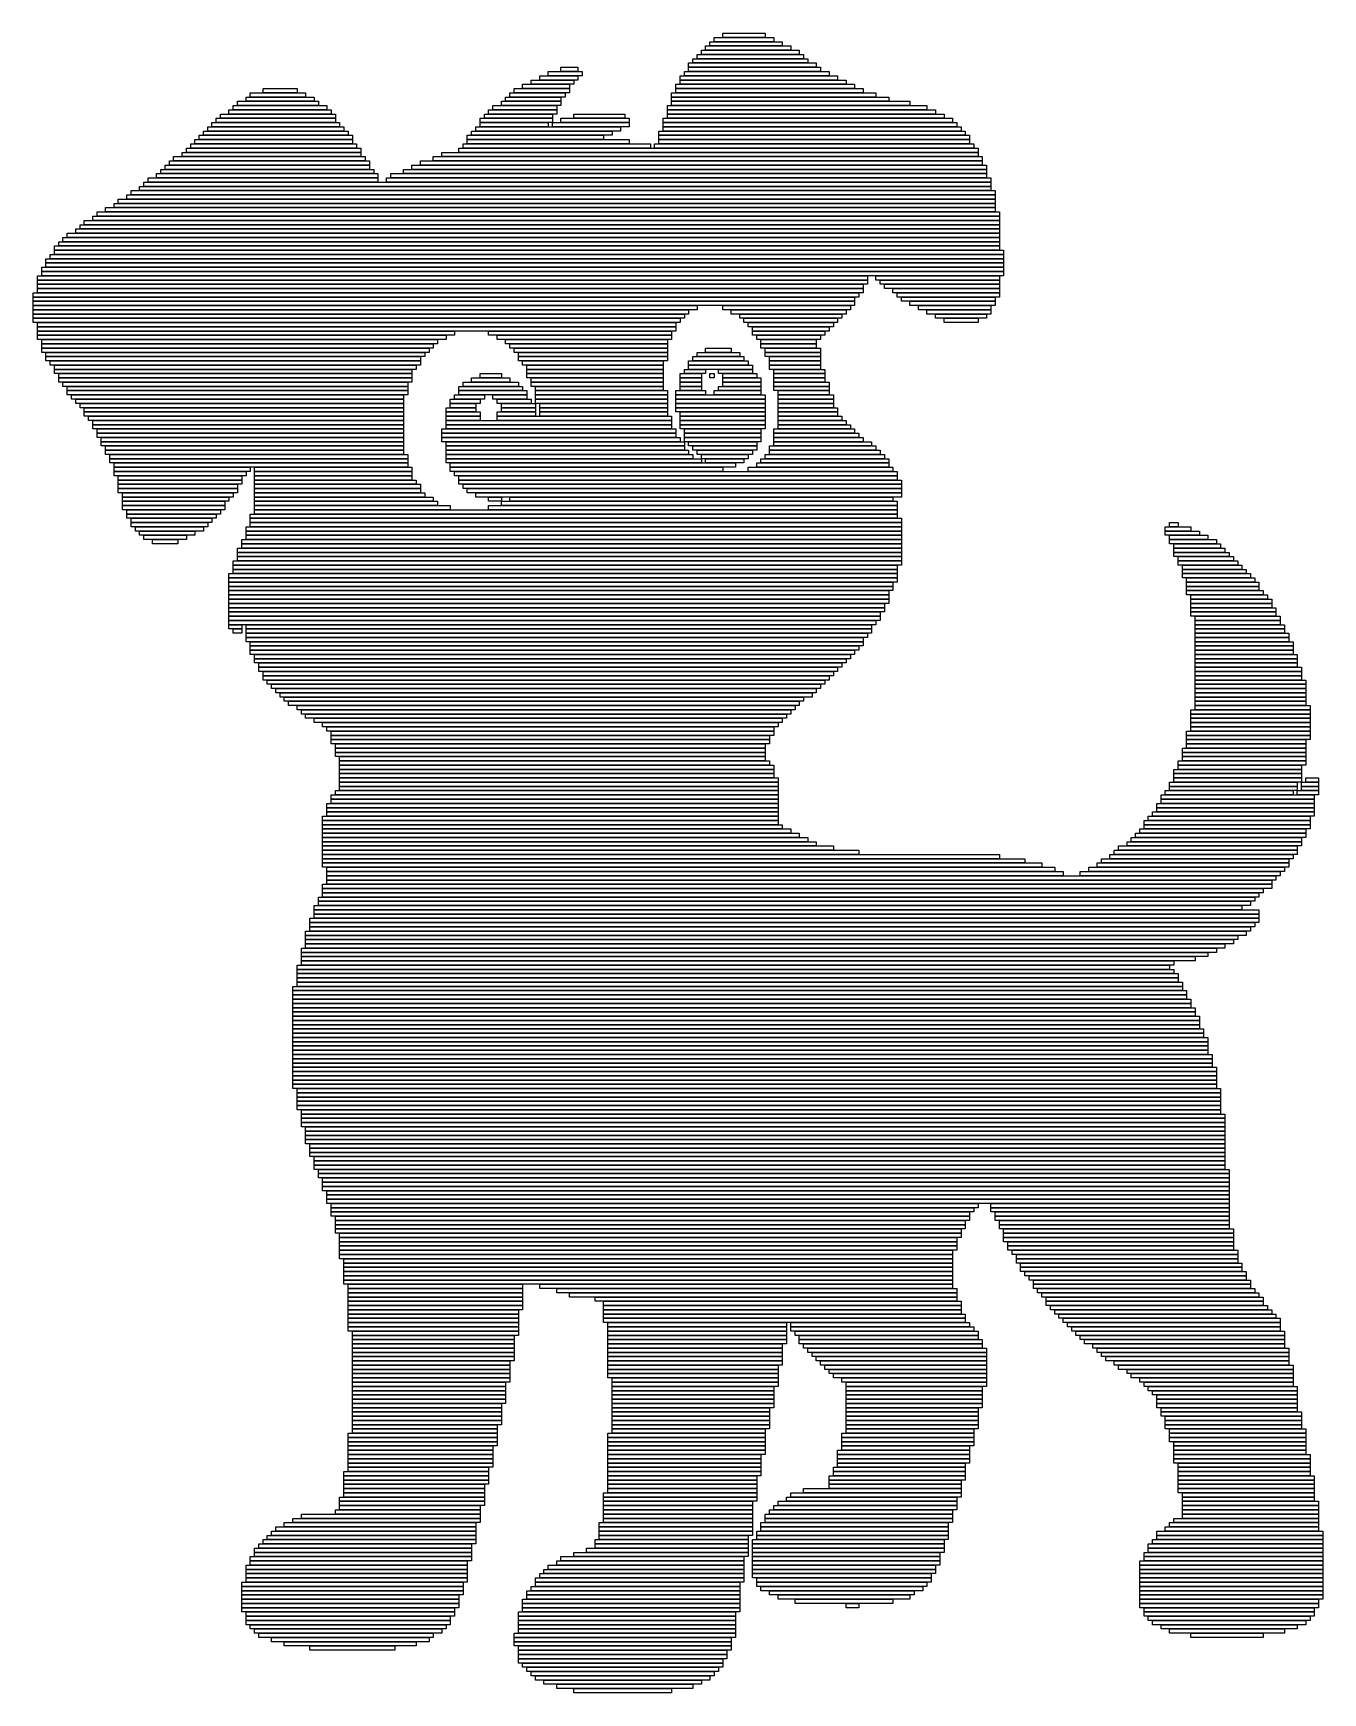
# Model space of a CAD drawing. Extents: x 360 to 663, y 317 to 707.
import ezdxf

# ---------------------------------------------------------------- set-up
doc = ezdxf.new("R2010")
doc.units = 0

msp = doc.modelspace()

# ---------------------------------------------------------------- linework, layer by layer
for p, q in [((520, 706), (534, 706)), ((520, 705), (520, 706)), ((522, 707), (532, 707)), ((522, 706), (522, 707)), ((532, 706), (522, 706)), ((532, 707), (532, 706)), ((534, 706), (534, 705)), ((516, 702), (541, 702)), ((516, 701), (516, 702)), ((517, 703), (540, 703)), ((517, 702), (517, 703)), ((540, 702), (517, 702)), ((518, 704), (538, 704)), ((518, 703), (518, 704)), ((538, 703), (518, 703)), ((519, 705), (536, 705)), ((519, 704), (519, 705)), ((536, 704), (519, 704)), ((534, 705), (520, 705)), ((536, 705), (536, 704)), ((538, 704), (538, 703)), ((540, 703), (540, 702)), ((541, 702), (541, 701)), ((484, 699), (488, 699)), ((484, 698), (484, 699)), ((488, 699), (488, 698)), ((514, 700), (544, 700)), ((514, 699), (514, 700)), ((544, 699), (514, 699)), ((514, 699), (545, 699)), ((514, 698), (514, 699)), ((515, 701), (542, 701)), ((515, 700), (515, 701)), ((542, 700), (515, 700)), ((541, 701), (516, 701)), ((542, 701), (542, 700)), ((544, 700), (544, 699)), ((545, 699), (545, 698)), ((475, 695), (486, 695)), ((475, 694), (475, 695)), ((477, 696), (487, 696)), ((477, 695), (477, 696)), ((487, 695), (477, 695)), ((479, 697), (488, 697)), ((479, 696), (479, 697)), ((488, 696), (479, 696)), ((481, 698), (489, 698)), ((481, 697), (481, 698)), ((489, 697), (481, 697)), ((488, 698), (484, 698)), ((486, 695), (486, 694)), ((487, 696), (487, 695)), ((488, 697), (488, 696)), ((489, 698), (489, 697)), ((511, 695), (553, 695)), ((511, 694), (511, 695)), ((512, 697), (549, 697)), ((512, 696), (512, 697)), ((549, 696), (512, 696)), ((512, 696), (551, 696)), ((512, 695), (512, 696)), ((551, 695), (512, 695)), ((513, 698), (547, 698)), ((513, 697), (513, 698)), ((547, 697), (513, 697)), ((545, 698), (514, 698)), ((547, 698), (547, 697)), ((549, 697), (549, 696)), ((551, 696), (551, 695)), ((553, 695), (553, 694)), ((408, 691), (427, 691)), ((408, 690), (408, 691)), ((410, 692), (426, 692)), ((410, 691), (410, 692)), ((426, 691), (410, 691)), ((411, 693), (424, 693)), ((411, 692), (411, 693)), ((424, 692), (411, 692)), ((414, 694), (422, 694)), ((414, 693), (414, 694)), ((422, 693), (414, 693)), ((422, 694), (422, 693)), ((424, 693), (424, 692)), ((426, 692), (426, 691)), ((427, 691), (427, 690)), ((470, 691), (484, 691)), ((470, 690), (470, 691)), ((471, 692), (484, 692)), ((471, 691), (471, 692)), ((484, 691), (471, 691)), ((472, 693), (485, 693)), ((472, 692), (472, 693)), ((485, 692), (472, 692)), ((473, 694), (486, 694)), ((473, 693), (473, 694)), ((486, 693), (473, 693)), ((486, 694), (475, 694)), ((484, 692), (484, 691)), ((484, 691), (484, 690)), ((485, 693), (485, 692)), ((486, 694), (486, 693)), ((510, 693), (558, 693)), ((510, 692), (510, 693)), ((558, 692), (510, 692)), ((510, 692), (561, 692)), ((510, 691), (510, 692)), ((561, 691), (510, 691)), ((510, 691), (566, 691)), ((510, 690), (510, 691)), ((553, 694), (511, 694)), ((511, 694), (555, 694)), ((511, 693), (511, 694)), ((555, 693), (511, 693)), ((555, 694), (555, 693)), ((558, 693), (558, 692)), ((561, 692), (561, 691)), ((566, 691), (566, 690)), ((403, 687), (431, 687)), ((403, 686), (403, 687)), ((404, 688), (431, 688)), ((404, 687), (404, 688)), ((431, 687), (404, 687)), ((406, 689), (430, 689)), ((406, 688), (406, 689)), ((430, 688), (406, 688)), ((407, 690), (429, 690)), ((407, 689), (407, 690)), ((429, 689), (407, 689)), ((427, 690), (408, 690)), ((429, 690), (429, 689)), ((430, 689), (430, 688)), ((431, 688), (431, 687)), ((431, 687), (431, 686)), ((465, 687), (482, 687)), ((465, 686), (465, 687)), ((466, 688), (482, 688)), ((466, 687), (466, 688)), ((482, 687), (466, 687)), ((467, 689), (483, 689)), ((467, 688), (467, 689)), ((483, 688), (467, 688)), ((468, 690), (483, 690)), ((468, 689), (468, 690)), ((483, 689), (468, 689)), ((484, 690), (470, 690)), ((482, 688), (482, 687)), ((482, 687), (482, 686)), ((483, 690), (483, 689)), ((483, 689), (483, 688)), ((484, 687), (500, 687)), ((484, 686), (484, 687)), ((487, 688), (499, 688)), ((487, 687), (487, 688)), ((499, 687), (487, 687)), ((499, 688), (499, 687)), ((500, 687), (500, 686)), ((508, 687), (576, 687)), ((508, 686), (508, 687)), ((509, 690), (570, 690)), ((509, 689), (509, 690)), ((570, 689), (509, 689)), ((509, 689), (572, 689)), ((509, 688), (509, 689)), ((572, 688), (509, 688)), ((509, 688), (574, 688)), ((509, 687), (509, 688)), ((574, 687), (509, 687)), ((566, 690), (510, 690)), ((570, 690), (570, 689)), ((572, 689), (572, 688)), ((574, 688), (574, 687)), ((576, 687), (576, 686)), ((399, 683), (435, 683)), ((399, 682), (399, 683)), ((400, 684), (434, 684)), ((400, 683), (400, 684)), ((434, 683), (400, 683)), ((401, 685), (433, 685)), ((401, 684), (401, 685)), ((433, 684), (401, 684)), ((402, 686), (432, 686)), ((402, 685), (402, 686)), ((432, 685), (402, 685)), ((431, 686), (403, 686)), ((432, 686), (432, 685)), ((433, 685), (433, 684)), ((434, 684), (434, 683)), ((435, 683), (435, 682)), ((462, 683), (494, 683)), ((462, 682), (462, 683)), ((463, 684), (496, 684)), ((463, 683), (463, 684)), ((496, 683), (463, 683)), ((464, 685), (498, 685)), ((464, 684), (464, 685)), ((498, 684), (464, 684)), ((482, 686), (465, 686)), ((465, 686), (481, 686)), ((465, 685), (465, 686)), ((481, 685), (465, 685)), ((481, 686), (481, 685)), ((482, 686), (500, 686)), ((482, 685), (482, 686)), ((500, 685), (482, 685)), ((500, 686), (484, 686)), ((494, 683), (494, 682)), ((496, 684), (496, 683)), ((498, 685), (498, 684)), ((500, 686), (500, 685)), ((507, 684), (579, 684)), ((507, 683), (507, 684)), ((579, 683), (507, 683)), ((507, 683), (580, 683)), ((507, 682), (507, 683)), ((576, 686), (508, 686)), ((508, 686), (577, 686)), ((508, 685), (508, 686)), ((577, 685), (508, 685)), ((508, 685), (578, 685)), ((508, 684), (508, 685)), ((578, 684), (508, 684)), ((577, 686), (577, 685)), ((578, 685), (578, 684)), ((579, 684), (579, 683)), ((580, 683), (580, 682)), ((395, 679), (437, 679)), ((395, 678), (395, 679)), ((396, 680), (437, 680)), ((396, 679), (396, 680)), ((437, 679), (396, 679)), ((397, 681), (436, 681)), ((397, 680), (397, 681)), ((436, 680), (397, 680)), ((398, 682), (435, 682)), ((398, 681), (398, 682)), ((435, 681), (398, 681)), ((435, 682), (399, 682)), ((435, 682), (435, 681)), ((436, 681), (436, 680)), ((437, 680), (437, 679)), ((437, 679), (437, 678)), ((456, 679), (582, 679)), ((456, 678), (456, 679)), ((460, 680), (582, 680)), ((460, 679), (460, 680)), ((582, 679), (460, 679)), ((461, 681), (505, 681)), ((461, 680), (461, 681)), ((505, 680), (461, 680)), ((494, 682), (462, 682)), ((462, 682), (500, 682)), ((462, 681), (462, 682)), ((500, 681), (462, 681)), ((500, 682), (500, 681)), ((505, 681), (505, 680)), ((506, 681), (581, 681)), ((506, 680), (506, 681)), ((581, 680), (506, 680)), ((580, 682), (507, 682)), ((507, 682), (580, 682)), ((507, 681), (507, 682)), ((580, 681), (507, 681)), ((580, 682), (580, 681)), ((581, 681), (581, 680)), ((582, 680), (582, 679)), ((582, 679), (582, 678)), ((390, 675), (440, 675)), ((390, 674), (390, 675)), ((391, 676), (439, 676)), ((391, 675), (391, 676)), ((439, 675), (391, 675)), ((392, 677), (439, 677)), ((392, 676), (392, 677)), ((439, 676), (392, 676)), ((393, 678), (438, 678)), ((393, 677), (393, 678)), ((438, 677), (393, 677)), ((437, 678), (395, 678)), ((438, 678), (438, 677)), ((439, 677), (439, 676)), ((439, 676), (439, 675)), ((440, 675), (440, 674)), ((447, 675), (584, 675)), ((447, 674), (447, 675)), ((449, 676), (584, 676)), ((449, 675), (449, 676)), ((584, 675), (449, 675)), ((451, 677), (583, 677)), ((451, 676), (451, 677)), ((583, 676), (451, 676)), ((454, 678), (583, 678)), ((454, 677), (454, 678)), ((583, 677), (454, 677)), ((582, 678), (456, 678)), ((583, 678), (583, 677)), ((583, 677), (583, 676)), ((584, 676), (584, 675)), ((584, 675), (584, 674)), ((385, 671), (585, 671)), ((385, 670), (385, 671)), ((386, 672), (585, 672)), ((386, 671), (386, 672)), ((585, 671), (386, 671)), ((387, 673), (441, 673)), ((387, 672), (387, 673)), ((441, 672), (387, 672)), ((389, 674), (441, 674)), ((389, 673), (389, 674)), ((441, 673), (389, 673)), ((440, 674), (390, 674)), ((441, 674), (441, 673)), ((441, 673), (441, 672)), ((443, 673), (585, 673)), ((443, 672), (443, 673)), ((585, 672), (443, 672)), ((444, 674), (584, 674)), ((444, 673), (444, 674)), ((584, 673), (444, 673)), ((584, 674), (447, 674)), ((584, 674), (584, 673)), ((585, 673), (585, 672)), ((585, 672), (585, 671)), ((585, 671), (585, 670)), ((379, 667), (586, 667)), ((379, 666), (379, 667)), ((380, 668), (586, 668)), ((380, 667), (380, 668)), ((586, 667), (380, 667)), ((382, 669), (586, 669)), ((382, 668), (382, 669)), ((586, 668), (382, 668)), ((383, 670), (586, 670)), ((383, 669), (383, 670)), ((586, 669), (383, 669)), ((585, 670), (385, 670)), ((586, 670), (586, 669)), ((586, 669), (586, 668)), ((586, 668), (586, 667)), ((586, 667), (586, 666)), ((372, 663), (587, 663)), ((372, 662), (372, 663)), ((374, 664), (587, 664)), ((374, 663), (374, 664)), ((587, 663), (374, 663)), ((375, 665), (587, 665)), ((375, 664), (375, 665)), ((587, 664), (375, 664)), ((377, 666), (586, 666)), ((377, 665), (377, 666)), ((586, 665), (377, 665)), ((586, 666), (379, 666)), ((586, 666), (586, 665)), ((587, 665), (587, 664)), ((587, 664), (587, 663)), ((587, 663), (587, 662)), ((368, 660), (587, 660)), ((368, 659), (368, 660)), ((370, 661), (587, 661)), ((370, 660), (370, 661)), ((587, 660), (370, 660)), ((371, 662), (587, 662)), ((371, 661), (371, 662)), ((587, 661), (371, 661)), ((587, 662), (372, 662)), ((587, 662), (587, 661)), ((587, 661), (587, 660)), ((587, 660), (587, 659)), ((365, 657), (587, 657)), ((365, 656), (365, 657)), ((587, 656), (365, 656)), ((365, 656), (588, 656)), ((365, 655), (365, 656)), ((366, 658), (587, 658)), ((366, 657), (366, 658)), ((587, 657), (366, 657)), ((367, 659), (587, 659)), ((367, 658), (367, 659)), ((587, 658), (367, 658)), ((587, 659), (368, 659)), ((587, 659), (587, 658)), ((587, 658), (587, 657)), ((587, 657), (587, 656)), ((588, 656), (588, 655)), ((362, 652), (588, 652)), ((362, 651), (362, 652)), ((363, 654), (588, 654)), ((363, 653), (363, 654)), ((588, 653), (363, 653)), ((363, 653), (588, 653)), ((363, 652), (363, 653)), ((588, 652), (363, 652)), ((364, 655), (588, 655)), ((364, 654), (364, 655)), ((588, 654), (364, 654)), ((588, 655), (365, 655)), ((588, 655), (588, 654)), ((588, 654), (588, 653)), ((588, 653), (588, 652)), ((588, 652), (588, 651)), ((361, 650), (556, 650)), ((361, 649), (361, 650)), ((556, 649), (361, 649)), ((361, 649), (556, 649)), ((361, 648), (361, 649)), ((556, 648), (361, 648)), ((361, 648), (555, 648)), ((361, 647), (361, 648)), ((588, 651), (362, 651)), ((362, 651), (588, 651)), ((362, 650), (362, 651)), ((588, 650), (362, 650)), ((555, 648), (555, 647)), ((556, 650), (556, 649)), ((556, 649), (556, 648)), ((558, 650), (587, 650)), ((558, 649), (558, 650)), ((587, 649), (558, 649)), ((559, 649), (587, 649)), ((559, 648), (559, 649)), ((587, 648), (559, 648)), ((560, 648), (587, 648)), ((560, 647), (560, 648)), ((587, 650), (587, 649)), ((587, 649), (587, 648)), ((587, 648), (587, 647)), ((588, 651), (588, 650)), ((360, 646), (554, 646)), ((360, 645), (360, 646)), ((554, 645), (360, 645)), ((360, 645), (553, 645)), ((360, 644), (360, 645)), ((553, 644), (360, 644)), ((360, 644), (553, 644)), ((360, 643), (360, 644)), ((555, 647), (361, 647)), ((361, 647), (555, 647)), ((361, 646), (361, 647)), ((555, 646), (361, 646)), ((553, 645), (553, 644)), ((553, 644), (553, 643)), ((554, 646), (554, 645)), ((555, 647), (555, 646)), ((587, 647), (560, 647)), ((562, 647), (587, 647)), ((562, 646), (562, 647)), ((587, 646), (562, 646)), ((563, 646), (587, 646)), ((563, 645), (563, 646)), ((587, 645), (563, 645)), ((564, 645), (586, 645)), ((564, 644), (564, 645)), ((586, 644), (564, 644)), ((566, 644), (586, 644)), ((566, 643), (566, 644)), ((586, 645), (586, 644)), ((586, 644), (586, 643)), ((587, 647), (587, 646)), ((587, 646), (587, 645)), ((553, 643), (360, 643)), ((360, 643), (516, 643)), ((360, 642), (360, 643)), ((516, 642), (360, 642)), ((360, 642), (514, 642)), ((360, 641), (360, 642)), ((514, 641), (360, 641)), ((360, 641), (513, 641)), ((360, 640), (360, 641)), ((513, 640), (360, 640)), ((360, 640), (512, 640)), ((360, 639), (360, 640)), ((512, 640), (512, 639)), ((513, 641), (513, 640)), ((514, 642), (514, 641)), ((516, 643), (516, 642)), ((522, 643), (552, 643)), ((522, 642), (522, 643)), ((552, 642), (522, 642)), ((524, 642), (551, 642)), ((524, 641), (524, 642)), ((551, 641), (524, 641)), ((526, 641), (550, 641)), ((526, 640), (526, 641)), ((550, 640), (526, 640)), ((527, 640), (549, 640)), ((527, 639), (527, 640)), ((549, 640), (549, 639)), ((550, 641), (550, 640)), ((551, 642), (551, 641)), ((552, 643), (552, 642)), ((586, 643), (566, 643)), ((568, 643), (585, 643)), ((568, 642), (568, 643)), ((585, 642), (568, 642)), ((570, 642), (585, 642)), ((570, 641), (570, 642)), ((585, 641), (570, 641)), ((572, 641), (584, 641)), ((572, 640), (572, 641)), ((584, 640), (572, 640)), ((574, 640), (582, 640)), ((574, 639), (574, 640)), ((582, 640), (582, 639)), ((584, 641), (584, 640)), ((585, 643), (585, 642)), ((585, 642), (585, 641)), ((512, 639), (360, 639)), ((361, 639), (511, 639)), ((361, 638), (361, 639)), ((511, 638), (361, 638)), ((361, 638), (511, 638)), ((361, 637), (361, 638)), ((511, 637), (361, 637)), ((361, 637), (459, 637)), ((361, 636), (361, 637)), ((459, 636), (361, 636)), ((361, 636), (457, 636)), ((361, 635), (361, 636)), ((457, 636), (457, 635)), ((459, 637), (459, 636)), ((467, 637), (510, 637)), ((467, 636), (467, 637)), ((510, 636), (467, 636)), ((469, 636), (510, 636)), ((469, 635), (469, 636)), ((510, 637), (510, 636)), ((510, 636), (510, 635)), ((511, 639), (511, 638)), ((511, 638), (511, 637)), ((549, 639), (527, 639)), ((528, 639), (548, 639)), ((528, 638), (528, 639)), ((548, 638), (528, 638)), ((529, 638), (547, 638)), ((529, 637), (529, 638)), ((547, 637), (529, 637)), ((529, 637), (546, 637)), ((529, 636), (529, 637)), ((546, 636), (529, 636)), ((530, 636), (545, 636)), ((530, 635), (530, 636)), ((545, 636), (545, 635)), ((546, 637), (546, 636)), ((547, 638), (547, 637)), ((548, 639), (548, 638)), ((582, 639), (574, 639)), ((457, 635), (361, 635)), ((362, 635), (455, 635)), ((362, 634), (362, 635)), ((455, 634), (362, 634)), ((362, 634), (454, 634)), ((362, 633), (362, 634)), ((454, 633), (362, 633)), ((362, 633), (453, 633)), ((362, 632), (362, 633)), ((453, 632), (362, 632)), ((363, 632), (452, 632)), ((363, 631), (363, 632)), ((452, 632), (452, 631)), ((453, 633), (453, 632)), ((454, 634), (454, 633)), ((455, 635), (455, 634)), ((510, 635), (469, 635)), ((471, 635), (509, 635)), ((471, 634), (471, 635)), ((509, 634), (471, 634)), ((472, 634), (509, 634)), ((472, 633), (472, 634)), ((509, 633), (472, 633)), ((473, 633), (509, 633)), ((473, 632), (473, 633)), ((509, 632), (473, 632)), ((474, 632), (509, 632)), ((474, 631), (474, 632)), ((509, 635), (509, 634)), ((509, 634), (509, 633)), ((509, 633), (509, 632)), ((509, 632), (509, 631)), ((516, 632), (526, 632)), ((516, 631), (516, 632)), ((518, 633), (524, 633)), ((518, 632), (518, 633)), ((524, 632), (518, 632)), ((524, 633), (524, 632)), ((526, 632), (526, 631)), ((545, 635), (530, 635)), ((531, 635), (544, 635)), ((531, 634), (531, 635)), ((544, 634), (531, 634)), ((531, 634), (544, 634)), ((531, 633), (531, 634)), ((544, 633), (531, 633)), ((532, 633), (545, 633)), ((532, 632), (532, 633)), ((545, 632), (532, 632)), ((532, 632), (545, 632)), ((532, 631), (532, 632)), ((544, 635), (544, 634)), ((544, 634), (544, 633)), ((545, 633), (545, 632)), ((545, 632), (545, 631)), ((452, 631), (363, 631)), ((363, 631), (451, 631)), ((363, 630), (363, 631)), ((451, 630), (363, 630)), ((364, 630), (451, 630)), ((364, 629), (364, 630)), ((451, 629), (364, 629)), ((365, 629), (450, 629)), ((365, 628), (365, 629)), ((450, 628), (365, 628)), ((365, 628), (449, 628)), ((365, 627), (365, 628)), ((449, 628), (449, 627)), ((450, 629), (450, 628)), ((451, 631), (451, 630)), ((451, 630), (451, 629)), ((509, 631), (474, 631)), ((474, 631), (509, 631)), ((474, 630), (474, 631)), ((509, 630), (474, 630)), ((475, 630), (508, 630)), ((475, 629), (475, 630)), ((508, 629), (475, 629)), ((476, 629), (508, 629)), ((476, 628), (476, 629)), ((508, 628), (476, 628)), ((476, 628), (508, 628)), ((476, 627), (476, 628)), ((508, 630), (508, 629)), ((508, 629), (508, 628)), ((508, 628), (508, 627)), ((509, 631), (509, 630)), ((513, 628), (518, 628)), ((513, 627), (513, 628)), ((514, 630), (528, 630)), ((514, 629), (514, 630)), ((528, 629), (514, 629)), ((514, 629), (529, 629)), ((514, 628), (514, 629)), ((529, 628), (514, 628)), ((515, 631), (527, 631)), ((515, 630), (515, 631)), ((527, 630), (515, 630)), ((526, 631), (516, 631)), ((518, 628), (518, 627)), ((521, 628), (529, 628)), ((521, 627), (521, 628)), ((527, 631), (527, 630)), ((528, 630), (528, 629)), ((529, 629), (529, 628)), ((529, 628), (529, 627)), ((545, 631), (532, 631)), ((533, 631), (545, 631)), ((533, 630), (533, 631)), ((545, 630), (533, 630)), ((533, 630), (545, 630)), ((533, 629), (533, 630)), ((545, 629), (533, 629)), ((533, 629), (545, 629)), ((533, 628), (533, 629)), ((545, 628), (533, 628)), ((534, 628), (546, 628)), ((534, 627), (534, 628)), ((545, 631), (545, 630)), ((545, 630), (545, 629)), ((545, 629), (545, 628)), ((546, 628), (546, 627)), ((449, 627), (365, 627)), ((366, 627), (449, 627)), ((366, 626), (366, 627)), ((449, 626), (366, 626)), ((366, 626), (449, 626)), ((366, 625), (366, 626)), ((449, 625), (366, 625)), ((367, 625), (448, 625)), ((367, 624), (367, 625)), ((448, 624), (367, 624)), ((368, 624), (448, 624)), ((368, 623), (368, 624)), ((448, 625), (448, 624)), ((448, 624), (448, 623)), ((449, 627), (449, 626)), ((449, 626), (449, 625)), ((460, 624), (475, 624)), ((460, 623), (460, 624)), ((461, 625), (474, 625)), ((461, 624), (461, 625)), ((474, 624), (461, 624)), ((463, 626), (472, 626)), ((463, 625), (463, 626)), ((472, 625), (463, 625)), ((465, 627), (470, 627)), ((465, 626), (465, 627)), ((470, 626), (465, 626)), ((470, 627), (470, 626)), ((472, 626), (472, 625)), ((474, 625), (474, 624)), ((475, 624), (475, 623)), ((508, 627), (476, 627)), ((476, 627), (508, 627)), ((476, 626), (476, 627)), ((508, 626), (476, 626)), ((477, 626), (508, 626)), ((477, 625), (477, 626)), ((508, 625), (477, 625)), ((477, 625), (508, 625)), ((477, 624), (477, 625)), ((508, 624), (477, 624)), ((478, 624), (508, 624)), ((478, 623), (478, 624)), ((508, 627), (508, 626)), ((508, 626), (508, 625)), ((508, 625), (508, 624)), ((508, 624), (508, 623)), ((512, 627), (517, 627)), ((512, 626), (512, 627)), ((517, 626), (512, 626)), ((512, 626), (517, 626)), ((512, 625), (512, 626)), ((517, 625), (512, 625)), ((512, 625), (517, 625)), ((512, 624), (512, 625)), ((517, 624), (512, 624)), ((512, 624), (517, 624)), ((512, 623), (512, 624)), ((518, 627), (513, 627)), ((517, 627), (517, 626)), ((517, 626), (517, 625)), ((517, 625), (517, 624)), ((517, 624), (517, 623)), ((519, 627), (520, 627)), ((519, 626), (519, 627)), ((520, 626), (519, 626)), ((520, 627), (520, 626)), ((529, 627), (521, 627)), ((521, 624), (531, 624)), ((521, 623), (521, 624)), ((522, 627), (530, 627)), ((522, 626), (522, 627)), ((530, 626), (522, 626)), ((522, 626), (531, 626)), ((522, 625), (522, 626)), ((531, 625), (522, 625)), ((522, 625), (531, 625)), ((522, 624), (522, 625)), ((531, 624), (522, 624)), ((530, 627), (530, 626)), ((531, 626), (531, 625)), ((531, 625), (531, 624)), ((531, 624), (531, 623)), ((546, 627), (534, 627)), ((534, 627), (546, 627)), ((534, 626), (534, 627)), ((546, 626), (534, 626)), ((534, 626), (546, 626)), ((534, 625), (534, 626)), ((546, 625), (534, 625)), ((534, 625), (547, 625)), ((534, 624), (534, 625)), ((547, 624), (534, 624)), ((534, 624), (547, 624)), ((534, 623), (534, 624)), ((546, 627), (546, 626)), ((546, 626), (546, 625)), ((547, 625), (547, 624)), ((547, 624), (547, 623)), ((448, 623), (368, 623)), ((368, 623), (448, 623)), ((368, 622), (368, 623)), ((448, 622), (368, 622)), ((369, 622), (447, 622)), ((369, 621), (369, 622)), ((447, 621), (369, 621)), ((370, 621), (447, 621)), ((370, 620), (370, 621)), ((447, 622), (447, 621)), ((447, 621), (447, 620)), ((448, 623), (448, 622)), ((458, 621), (465, 621)), ((458, 620), (458, 621)), ((459, 622), (466, 622)), ((459, 621), (459, 622)), ((466, 621), (459, 621)), ((475, 623), (460, 623)), ((460, 623), (476, 623)), ((460, 622), (460, 623)), ((476, 622), (460, 622)), ((465, 621), (465, 620)), ((466, 622), (466, 621)), ((468, 622), (476, 622)), ((468, 621), (468, 622)), ((476, 621), (468, 621)), ((469, 621), (477, 621)), ((469, 620), (469, 621)), ((476, 623), (476, 622)), ((476, 622), (476, 621)), ((477, 621), (477, 620)), ((508, 623), (478, 623)), ((478, 623), (509, 623)), ((478, 622), (478, 623)), ((509, 622), (478, 622)), ((478, 622), (509, 622)), ((478, 621), (478, 622)), ((509, 621), (478, 621)), ((478, 621), (509, 621)), ((478, 620), (478, 621)), ((509, 623), (509, 622)), ((509, 622), (509, 621)), ((509, 621), (509, 620)), ((511, 623), (518, 623)), ((511, 622), (511, 623)), ((518, 622), (511, 622)), ((511, 622), (532, 622)), ((511, 621), (511, 622)), ((532, 621), (511, 621)), ((511, 621), (532, 621)), ((511, 620), (511, 621)), ((517, 623), (512, 623)), ((518, 623), (518, 622)), ((520, 623), (531, 623)), ((520, 622), (520, 623)), ((531, 622), (520, 622)), ((531, 623), (521, 623)), ((531, 623), (531, 622)), ((532, 622), (532, 621)), ((532, 621), (532, 620)), ((547, 623), (534, 623)), ((535, 623), (547, 623)), ((535, 622), (535, 623)), ((547, 622), (535, 622)), ((535, 622), (548, 622)), ((535, 621), (535, 622)), ((548, 621), (535, 621)), ((535, 621), (548, 621)), ((535, 620), (535, 621)), ((547, 623), (547, 622)), ((548, 622), (548, 621)), ((548, 621), (548, 620)), ((447, 620), (370, 620)), ((371, 620), (447, 620)), ((371, 619), (371, 620)), ((447, 619), (371, 619)), ((372, 619), (447, 619)), ((372, 618), (372, 619)), ((447, 618), (372, 618)), ((372, 618), (447, 618)), ((372, 617), (372, 618)), ((447, 617), (372, 617)), ((373, 617), (447, 617)), ((373, 616), (373, 617)), ((447, 620), (447, 619)), ((447, 619), (447, 618)), ((447, 618), (447, 617)), ((447, 617), (447, 616)), ((457, 619), (464, 619)), ((457, 618), (457, 619)), ((464, 618), (457, 618)), ((457, 618), (465, 618)), ((457, 617), (457, 618)), ((465, 617), (457, 617)), ((457, 617), (465, 617)), ((457, 616), (457, 617)), ((465, 620), (458, 620)), ((458, 620), (464, 620)), ((458, 619), (458, 620)), ((464, 619), (458, 619)), ((464, 620), (464, 619)), ((464, 619), (464, 618)), ((465, 618), (465, 617)), ((465, 617), (465, 616)), ((477, 620), (469, 620)), ((469, 618), (478, 618)), ((469, 617), (469, 618)), ((478, 617), (469, 617)), ((469, 617), (510, 617)), ((469, 616), (469, 617)), ((470, 620), (478, 620)), ((470, 619), (470, 620)), ((478, 619), (470, 619)), ((470, 619), (478, 619)), ((470, 618), (470, 619)), ((478, 618), (470, 618)), ((509, 620), (478, 620)), ((478, 620), (478, 619)), ((478, 619), (478, 618)), ((478, 618), (478, 617)), ((479, 620), (509, 620)), ((479, 619), (479, 620)), ((509, 619), (479, 619)), ((479, 619), (509, 619)), ((479, 618), (479, 619)), ((509, 618), (479, 618)), ((479, 618), (509, 618)), ((479, 617), (479, 618)), ((509, 617), (479, 617)), ((509, 620), (509, 619)), ((509, 619), (509, 618)), ((509, 618), (509, 617)), ((510, 617), (510, 616)), ((532, 620), (511, 620)), ((511, 620), (532, 620)), ((511, 619), (511, 620)), ((532, 619), (511, 619)), ((511, 619), (532, 619)), ((511, 618), (511, 619)), ((532, 618), (511, 618)), ((512, 618), (532, 618)), ((512, 617), (512, 618)), ((532, 617), (512, 617)), ((512, 617), (532, 617)), ((512, 616), (512, 617)), ((532, 620), (532, 619)), ((532, 619), (532, 618)), ((532, 618), (532, 617)), ((532, 617), (532, 616)), ((548, 620), (535, 620)), ((535, 620), (548, 620)), ((535, 619), (535, 620)), ((548, 619), (535, 619)), ((535, 619), (549, 619)), ((535, 618), (535, 619)), ((549, 618), (535, 618)), ((535, 618), (549, 618)), ((535, 617), (535, 618)), ((549, 617), (535, 617)), ((535, 617), (550, 617)), ((535, 616), (535, 617)), ((548, 620), (548, 619)), ((549, 619), (549, 618)), ((549, 618), (549, 617)), ((550, 617), (550, 616)), ((447, 616), (373, 616)), ((374, 616), (447, 616)), ((374, 615), (374, 616)), ((447, 615), (374, 615)), ((374, 615), (447, 615)), ((374, 614), (374, 615)), ((447, 614), (374, 614)), ((375, 614), (447, 614)), ((375, 613), (375, 614)), ((447, 613), (375, 613)), ((375, 613), (447, 613)), ((375, 612), (375, 613)), ((447, 616), (447, 615)), ((447, 615), (447, 614)), ((447, 614), (447, 613)), ((447, 613), (447, 612)), ((456, 614), (511, 614)), ((456, 613), (456, 614)), ((511, 613), (456, 613)), ((456, 613), (511, 613)), ((456, 612), (456, 613)), ((465, 616), (457, 616)), ((457, 616), (510, 616)), ((457, 615), (457, 616)), ((510, 615), (457, 615)), ((457, 615), (510, 615)), ((457, 614), (457, 615)), ((510, 614), (457, 614)), ((510, 616), (469, 616)), ((510, 616), (510, 615)), ((510, 615), (510, 614)), ((511, 614), (511, 613)), ((511, 613), (511, 612)), ((532, 616), (512, 616)), ((512, 616), (532, 616)), ((512, 615), (512, 616)), ((532, 615), (512, 615)), ((512, 615), (532, 615)), ((512, 614), (512, 615)), ((532, 614), (512, 614)), ((513, 614), (531, 614)), ((513, 613), (513, 614)), ((531, 613), (513, 613)), ((513, 613), (531, 613)), ((513, 612), (513, 613)), ((531, 614), (531, 613)), ((531, 613), (531, 612)), ((532, 616), (532, 615)), ((532, 615), (532, 614)), ((534, 614), (553, 614)), ((534, 613), (534, 614)), ((553, 613), (534, 613)), ((534, 613), (554, 613)), ((534, 612), (534, 613)), ((550, 616), (535, 616)), ((535, 616), (551, 616)), ((535, 615), (535, 616)), ((551, 615), (535, 615)), ((535, 615), (552, 615)), ((535, 614), (535, 615)), ((552, 614), (535, 614)), ((551, 616), (551, 615)), ((552, 615), (552, 614)), ((553, 614), (553, 613)), ((554, 613), (554, 612)), ((447, 612), (375, 612)), ((376, 612), (447, 612)), ((376, 611), (376, 612)), ((447, 611), (376, 611)), ((376, 611), (447, 611)), ((376, 610), (376, 611)), ((447, 610), (376, 610)), ((377, 610), (447, 610)), ((377, 609), (377, 610)), ((447, 609), (377, 609)), ((377, 609), (447, 609)), ((377, 608), (377, 609)), ((447, 612), (447, 611)), ((447, 611), (447, 610)), ((447, 610), (447, 609)), ((447, 609), (447, 608)), ((511, 612), (456, 612)), ((456, 612), (512, 612)), ((456, 611), (456, 612)), ((512, 611), (456, 611)), ((457, 611), (513, 611)), ((457, 610), (457, 611)), ((513, 610), (457, 610)), ((457, 610), (513, 610)), ((457, 609), (457, 610)), ((513, 609), (457, 609)), ((457, 609), (514, 609)), ((457, 608), (457, 609)), ((512, 612), (512, 611)), ((531, 612), (513, 612)), ((513, 612), (531, 612)), ((513, 611), (513, 612)), ((531, 611), (513, 611)), ((513, 611), (513, 610)), ((513, 610), (513, 609)), ((514, 611), (530, 611)), ((514, 610), (514, 611)), ((530, 610), (514, 610)), ((514, 609), (514, 608)), ((515, 610), (530, 610)), ((515, 609), (515, 610)), ((530, 609), (515, 609)), ((516, 609), (529, 609)), ((516, 608), (516, 609)), ((529, 609), (529, 608)), ((530, 611), (530, 610)), ((530, 610), (530, 609)), ((531, 612), (531, 611)), ((533, 610), (558, 610)), ((533, 609), (533, 610)), ((558, 609), (533, 609)), ((533, 609), (559, 609)), ((533, 608), (533, 609)), ((554, 612), (534, 612)), ((534, 612), (555, 612)), ((534, 611), (534, 612)), ((555, 611), (534, 611)), ((534, 611), (557, 611)), ((534, 610), (534, 611)), ((557, 610), (534, 610)), ((555, 612), (555, 611)), ((557, 611), (557, 610)), ((558, 610), (558, 609)), ((559, 609), (559, 608)), ((447, 608), (377, 608)), ((378, 608), (448, 608)), ((378, 607), (378, 608)), ((448, 607), (378, 607)), ((378, 607), (448, 607)), ((378, 606), (378, 607)), ((448, 606), (378, 606)), ((379, 606), (448, 606)), ((379, 605), (379, 606)), ((448, 605), (379, 605)), ((379, 605), (411, 605)), ((379, 604), (379, 605)), ((411, 605), (411, 604)), ((412, 605), (449, 605)), ((412, 604), (412, 605)), ((448, 608), (448, 607)), ((448, 607), (448, 606)), ((448, 606), (448, 605)), ((449, 605), (449, 604)), ((514, 608), (457, 608)), ((457, 608), (515, 608)), ((457, 607), (457, 608)), ((515, 607), (457, 607)), ((457, 607), (517, 607)), ((457, 606), (457, 607)), ((517, 606), (457, 606)), ((458, 606), (525, 606)), ((458, 605), (458, 606)), ((525, 605), (458, 605)), ((458, 605), (522, 605)), ((458, 604), (458, 605)), ((515, 608), (515, 607)), ((529, 608), (516, 608)), ((517, 608), (528, 608)), ((517, 607), (517, 608)), ((528, 607), (517, 607)), ((517, 607), (517, 606)), ((518, 607), (527, 607)), ((518, 606), (518, 607)), ((527, 606), (518, 606)), ((522, 605), (522, 604)), ((525, 606), (525, 605)), ((527, 607), (527, 606)), ((528, 608), (528, 607)), ((528, 605), (562, 605)), ((528, 604), (528, 605)), ((530, 606), (561, 606)), ((530, 605), (530, 606)), ((561, 605), (530, 605)), ((531, 607), (561, 607)), ((531, 606), (531, 607)), ((561, 606), (531, 606)), ((532, 608), (560, 608)), ((532, 607), (532, 608)), ((560, 607), (532, 607)), ((559, 608), (533, 608)), ((560, 608), (560, 607)), ((561, 607), (561, 606)), ((561, 606), (561, 605)), ((562, 605), (562, 604)), ((411, 604), (379, 604)), ((379, 604), (410, 604)), ((379, 603), (379, 604)), ((410, 603), (379, 603)), ((380, 603), (409, 603)), ((380, 602), (380, 603)), ((409, 602), (380, 602)), ((380, 602), (409, 602)), ((380, 601), (380, 602)), ((409, 601), (380, 601)), ((380, 601), (408, 601)), ((380, 600), (380, 601)), ((408, 601), (408, 600)), ((409, 603), (409, 602)), ((409, 602), (409, 601)), ((410, 604), (410, 603)), ((449, 604), (412, 604)), ((412, 604), (449, 604)), ((412, 603), (412, 604)), ((449, 603), (412, 603)), ((412, 603), (449, 603)), ((412, 602), (412, 603)), ((449, 602), (412, 602)), ((412, 602), (450, 602)), ((412, 601), (412, 602)), ((450, 601), (412, 601)), ((412, 601), (451, 601)), ((412, 600), (412, 601)), ((449, 604), (449, 603)), ((449, 603), (449, 602)), ((450, 602), (450, 601)), ((451, 601), (451, 600)), ((522, 604), (458, 604)), ((459, 604), (563, 604)), ((459, 603), (459, 604)), ((563, 603), (459, 603)), ((460, 603), (563, 603)), ((460, 602), (460, 603)), ((563, 602), (460, 602)), ((460, 602), (564, 602)), ((460, 601), (460, 602)), ((564, 601), (460, 601)), ((461, 601), (564, 601)), ((461, 600), (461, 601)), ((562, 604), (528, 604)), ((563, 604), (563, 603)), ((563, 603), (563, 602)), ((564, 602), (564, 601)), ((564, 601), (564, 600)), ((408, 600), (380, 600)), ((380, 600), (408, 600)), ((380, 599), (380, 600)), ((408, 599), (380, 599)), ((381, 599), (407, 599)), ((381, 598), (381, 599)), ((407, 598), (381, 598)), ((381, 598), (406, 598)), ((381, 597), (381, 598)), ((406, 597), (381, 597)), ((381, 597), (405, 597)), ((381, 596), (381, 597)), ((405, 597), (405, 596)), ((406, 598), (406, 597)), ((407, 599), (407, 598)), ((408, 600), (408, 599)), ((451, 600), (412, 600)), ((412, 600), (451, 600)), ((412, 599), (412, 600)), ((451, 599), (412, 599)), ((412, 599), (452, 599)), ((412, 598), (412, 599)), ((452, 598), (412, 598)), ((412, 598), (454, 598)), ((412, 597), (412, 598)), ((454, 597), (412, 597)), ((412, 597), (455, 597)), ((412, 596), (412, 597)), ((451, 600), (451, 599)), ((452, 599), (452, 598)), ((454, 598), (454, 597)), ((455, 597), (455, 596)), ((564, 600), (461, 600)), ((462, 600), (564, 600)), ((462, 599), (462, 600)), ((564, 599), (462, 599)), ((464, 599), (564, 599)), ((464, 598), (464, 599)), ((564, 598), (464, 598)), ((467, 598), (470, 598)), ((467, 597), (467, 598)), ((470, 597), (467, 597)), ((470, 598), (470, 597)), ((470, 597), (563, 597)), ((470, 596), (470, 597)), ((472, 598), (562, 598)), ((472, 597), (472, 598)), ((562, 597), (472, 597)), ((562, 598), (562, 597)), ((563, 597), (563, 596)), ((564, 600), (564, 599)), ((564, 599), (564, 598)), ((405, 596), (381, 596)), ((381, 596), (405, 596)), ((381, 595), (381, 596)), ((405, 595), (381, 595)), ((382, 595), (404, 595)), ((382, 594), (382, 595)), ((404, 594), (382, 594)), ((382, 594), (403, 594)), ((382, 593), (382, 594)), ((403, 593), (382, 593)), ((383, 593), (402, 593)), ((383, 592), (383, 593)), ((402, 593), (402, 592)), ((403, 594), (403, 593)), ((404, 595), (404, 594)), ((405, 596), (405, 595)), ((411, 594), (563, 594)), ((411, 593), (411, 594)), ((563, 593), (411, 593)), ((411, 593), (564, 593)), ((411, 592), (411, 593)), ((455, 596), (412, 596)), ((412, 596), (458, 596)), ((412, 595), (412, 596)), ((458, 595), (412, 595)), ((412, 595), (563, 595)), ((412, 594), (412, 595)), ((563, 594), (412, 594)), ((458, 596), (458, 595)), ((467, 596), (563, 596)), ((467, 595), (467, 596)), ((563, 595), (467, 595)), ((563, 596), (470, 596)), ((563, 596), (563, 595)), ((563, 595), (563, 594)), ((563, 594), (563, 593)), ((564, 593), (564, 592)), ((402, 592), (383, 592)), ((383, 592), (401, 592)), ((383, 591), (383, 592)), ((401, 591), (383, 591)), ((384, 591), (400, 591)), ((384, 590), (384, 591)), ((400, 590), (384, 590)), ((385, 590), (398, 590)), ((385, 589), (385, 590)), ((398, 589), (385, 589)), ((386, 589), (396, 589)), ((386, 588), (386, 589)), ((396, 589), (396, 588)), ((398, 590), (398, 589)), ((400, 591), (400, 590)), ((401, 592), (401, 591)), ((410, 591), (564, 591)), ((410, 590), (410, 591)), ((564, 590), (410, 590)), ((410, 590), (564, 590)), ((410, 589), (410, 590)), ((564, 589), (410, 589)), ((410, 589), (564, 589)), ((410, 588), (410, 589)), ((564, 592), (411, 592)), ((411, 592), (564, 592)), ((411, 591), (411, 592)), ((564, 591), (411, 591)), ((564, 592), (564, 591)), ((564, 591), (564, 590)), ((564, 590), (564, 589)), ((564, 589), (564, 588)), ((626, 591), (632, 591)), ((626, 590), (626, 591)), ((632, 590), (626, 590)), ((626, 590), (634, 590)), ((626, 589), (626, 590)), ((634, 589), (626, 589)), ((627, 592), (629, 592)), ((627, 591), (627, 592)), ((629, 591), (627, 591)), ((627, 589), (636, 589)), ((627, 588), (627, 589)), ((629, 592), (629, 591)), ((632, 591), (632, 590)), ((634, 590), (634, 589)), ((636, 589), (636, 588)), ((396, 588), (386, 588)), ((388, 588), (394, 588)), ((388, 587), (388, 588)), ((394, 587), (388, 587)), ((394, 588), (394, 587)), ((408, 586), (564, 586)), ((408, 585), (408, 586)), ((564, 585), (408, 585)), ((408, 585), (564, 585)), ((408, 584), (408, 585)), ((409, 588), (564, 588)), ((409, 587), (409, 588)), ((564, 587), (409, 587)), ((409, 587), (564, 587)), ((409, 586), (409, 587)), ((564, 586), (409, 586)), ((564, 588), (410, 588)), ((564, 588), (564, 587)), ((564, 587), (564, 586)), ((564, 586), (564, 585)), ((564, 585), (564, 584)), ((636, 588), (627, 588)), ((627, 588), (638, 588)), ((627, 587), (627, 588)), ((638, 587), (627, 587)), ((628, 587), (639, 587)), ((628, 586), (628, 587)), ((639, 586), (628, 586)), ((628, 586), (640, 586)), ((628, 585), (628, 586)), ((640, 585), (628, 585)), ((628, 585), (641, 585)), ((628, 584), (628, 585)), ((638, 588), (638, 587)), ((639, 587), (639, 586)), ((640, 586), (640, 585)), ((641, 585), (641, 584)), ((407, 583), (564, 583)), ((407, 582), (407, 583)), ((564, 582), (407, 582)), ((407, 582), (563, 582)), ((407, 581), (407, 582)), ((564, 584), (408, 584)), ((408, 584), (564, 584)), ((408, 583), (408, 584)), ((564, 583), (408, 583)), ((563, 582), (563, 581)), ((564, 584), (564, 583)), ((564, 583), (564, 582)), ((641, 584), (628, 584)), ((629, 584), (642, 584)), ((629, 583), (629, 584)), ((642, 583), (629, 583)), ((629, 583), (643, 583)), ((629, 582), (629, 583)), ((643, 582), (629, 582)), ((630, 582), (644, 582)), ((630, 581), (630, 582)), ((642, 584), (642, 583)), ((643, 583), (643, 582)), ((644, 582), (644, 581)), ((406, 580), (563, 580)), ((406, 579), (406, 580)), ((563, 579), (406, 579)), ((406, 579), (563, 579)), ((406, 578), (406, 579)), ((563, 578), (406, 578)), ((406, 578), (562, 578)), ((406, 577), (406, 578)), ((563, 581), (407, 581)), ((407, 581), (563, 581)), ((407, 580), (407, 581)), ((563, 580), (407, 580)), ((562, 578), (562, 577)), ((563, 581), (563, 580)), ((563, 580), (563, 579)), ((563, 579), (563, 578)), ((644, 581), (630, 581)), ((630, 581), (645, 581)), ((630, 580), (630, 581)), ((645, 580), (630, 580)), ((630, 580), (646, 580)), ((630, 579), (630, 580)), ((646, 579), (630, 579)), ((631, 579), (647, 579)), ((631, 578), (631, 579)), ((647, 578), (631, 578)), ((631, 578), (648, 578)), ((631, 577), (631, 578)), ((645, 581), (645, 580)), ((646, 580), (646, 579)), ((647, 579), (647, 578)), ((648, 578), (648, 577)), ((562, 577), (406, 577)), ((406, 577), (562, 577)), ((406, 576), (406, 577)), ((562, 576), (406, 576)), ((406, 576), (561, 576)), ((406, 575), (406, 576)), ((561, 575), (406, 575)), ((406, 575), (561, 575)), ((406, 574), (406, 575)), ((561, 574), (406, 574)), ((406, 574), (561, 574)), ((406, 573), (406, 574)), ((561, 576), (561, 575)), ((561, 575), (561, 574)), ((561, 574), (561, 573)), ((562, 577), (562, 576)), ((648, 577), (631, 577)), ((631, 577), (648, 577)), ((631, 576), (631, 577)), ((648, 576), (631, 576)), ((631, 576), (649, 576)), ((631, 575), (631, 576)), ((649, 575), (631, 575)), ((632, 575), (650, 575)), ((632, 574), (632, 575)), ((650, 574), (632, 574)), ((632, 574), (651, 574)), ((632, 573), (632, 574)), ((648, 577), (648, 576)), ((649, 576), (649, 575)), ((650, 575), (650, 574)), ((651, 574), (651, 573)), ((561, 573), (406, 573)), ((406, 573), (560, 573)), ((406, 572), (406, 573)), ((560, 572), (406, 572)), ((406, 572), (560, 572)), ((406, 571), (406, 572)), ((560, 571), (406, 571)), ((406, 571), (559, 571)), ((406, 570), (406, 571)), ((559, 570), (406, 570)), ((406, 570), (559, 570)), ((406, 569), (406, 570)), ((559, 571), (559, 570)), ((559, 570), (559, 569)), ((560, 573), (560, 572)), ((560, 572), (560, 571)), ((651, 573), (632, 573)), ((632, 573), (651, 573)), ((632, 572), (632, 573)), ((651, 572), (632, 572)), ((632, 572), (652, 572)), ((632, 571), (632, 572)), ((652, 571), (632, 571)), ((632, 571), (652, 571)), ((632, 570), (632, 571)), ((652, 570), (632, 570)), ((633, 570), (653, 570)), ((633, 569), (633, 570)), ((651, 573), (651, 572)), ((652, 572), (652, 571)), ((652, 571), (652, 570)), ((653, 570), (653, 569)), ((559, 569), (406, 569)), ((406, 569), (558, 569)), ((406, 568), (406, 569)), ((558, 568), (406, 568)), ((406, 568), (409, 568)), ((406, 567), (406, 568)), ((409, 567), (406, 567)), ((407, 567), (409, 567)), ((407, 566), (407, 567)), ((409, 566), (407, 566)), ((409, 568), (409, 567)), ((409, 567), (409, 566)), ((410, 568), (557, 568)), ((410, 567), (410, 568)), ((557, 567), (410, 567)), ((410, 567), (557, 567)), ((410, 566), (410, 567)), ((557, 566), (410, 566)), ((410, 566), (556, 566)), ((410, 565), (410, 566)), ((556, 566), (556, 565)), ((557, 568), (557, 567)), ((557, 567), (557, 566)), ((558, 569), (558, 568)), ((653, 569), (633, 569)), ((633, 569), (653, 569)), ((633, 568), (633, 569)), ((653, 568), (633, 568)), ((633, 568), (654, 568)), ((633, 567), (633, 568)), ((654, 567), (633, 567)), ((633, 567), (654, 567)), ((633, 566), (633, 567)), ((654, 566), (633, 566)), ((633, 566), (655, 566)), ((633, 565), (633, 566)), ((653, 569), (653, 568)), ((654, 568), (654, 567)), ((654, 567), (654, 566)), ((655, 566), (655, 565)), ((556, 565), (410, 565)), ((410, 565), (555, 565)), ((410, 564), (410, 565)), ((555, 564), (410, 564)), ((411, 564), (555, 564)), ((411, 563), (411, 564)), ((555, 563), (411, 563)), ((411, 563), (554, 563)), ((411, 562), (411, 563)), ((554, 562), (411, 562)), ((411, 562), (553, 562)), ((411, 561), (411, 562)), ((553, 562), (553, 561)), ((554, 563), (554, 562)), ((555, 565), (555, 564)), ((555, 564), (555, 563)), ((655, 565), (633, 565)), ((633, 565), (655, 565)), ((633, 564), (633, 565)), ((655, 564), (633, 564)), ((633, 564), (656, 564)), ((633, 563), (633, 564)), ((656, 563), (633, 563)), ((633, 563), (656, 563)), ((633, 562), (633, 563)), ((656, 562), (633, 562)), ((633, 562), (656, 562)), ((633, 561), (633, 562)), ((655, 565), (655, 564)), ((656, 564), (656, 563)), ((656, 563), (656, 562)), ((656, 562), (656, 561)), ((553, 561), (411, 561)), ((412, 561), (552, 561)), ((412, 560), (412, 561)), ((552, 560), (412, 560)), ((412, 560), (551, 560)), ((412, 559), (412, 560)), ((551, 559), (412, 559)), ((413, 559), (550, 559)), ((413, 558), (413, 559)), ((550, 558), (413, 558)), ((413, 558), (549, 558)), ((413, 557), (413, 558)), ((549, 558), (549, 557)), ((550, 559), (550, 558)), ((551, 560), (551, 559)), ((552, 561), (552, 560)), ((656, 561), (633, 561)), ((633, 561), (657, 561)), ((633, 560), (633, 561)), ((657, 560), (633, 560)), ((633, 560), (657, 560)), ((633, 559), (633, 560)), ((657, 559), (633, 559)), ((633, 559), (657, 559)), ((633, 558), (633, 559)), ((657, 558), (633, 558)), ((633, 558), (658, 558)), ((633, 557), (633, 558)), ((657, 561), (657, 560)), ((657, 560), (657, 559)), ((657, 559), (657, 558)), ((658, 558), (658, 557)), ((549, 557), (413, 557)), ((414, 557), (548, 557)), ((414, 556), (414, 557)), ((548, 556), (414, 556)), ((414, 556), (547, 556)), ((414, 555), (414, 556)), ((547, 555), (414, 555)), ((415, 555), (546, 555)), ((415, 554), (415, 555)), ((546, 554), (415, 554)), ((416, 554), (545, 554)), ((416, 553), (416, 554)), ((545, 554), (545, 553)), ((546, 555), (546, 554)), ((547, 556), (547, 555)), ((548, 557), (548, 556)), ((658, 557), (633, 557)), ((633, 557), (658, 557)), ((633, 556), (633, 557)), ((658, 556), (633, 556)), ((633, 556), (658, 556)), ((633, 555), (633, 556)), ((658, 555), (633, 555)), ((633, 555), (659, 555)), ((633, 554), (633, 555)), ((659, 554), (633, 554)), ((633, 554), (659, 554)), ((633, 553), (633, 554)), ((658, 557), (658, 556)), ((658, 556), (658, 555)), ((659, 555), (659, 554)), ((659, 554), (659, 553)), ((545, 553), (416, 553)), ((417, 553), (544, 553)), ((417, 552), (417, 553)), ((544, 552), (417, 552)), ((418, 552), (543, 552)), ((418, 551), (418, 552)), ((543, 551), (418, 551)), ((419, 551), (541, 551)), ((419, 550), (419, 551)), ((541, 550), (419, 550)), ((420, 550), (540, 550)), ((420, 549), (420, 550)), ((540, 550), (540, 549)), ((541, 551), (541, 550)), ((543, 552), (543, 551)), ((544, 553), (544, 552)), ((659, 553), (633, 553)), ((633, 553), (659, 553)), ((633, 552), (633, 553)), ((659, 552), (633, 552)), ((633, 552), (659, 552)), ((633, 551), (633, 552)), ((659, 551), (633, 551)), ((633, 551), (659, 551)), ((633, 550), (633, 551)), ((659, 550), (633, 550)), ((633, 550), (659, 550)), ((633, 549), (633, 550)), ((659, 553), (659, 552)), ((659, 552), (659, 551)), ((659, 551), (659, 550)), ((659, 550), (659, 549)), ((540, 549), (420, 549)), ((422, 549), (539, 549)), ((422, 548), (422, 549)), ((539, 548), (422, 548)), ((423, 548), (538, 548)), ((423, 547), (423, 548)), ((538, 547), (423, 547)), ((424, 547), (537, 547)), ((424, 546), (424, 547)), ((537, 546), (424, 546)), ((426, 546), (536, 546)), ((426, 545), (426, 546)), ((536, 546), (536, 545)), ((537, 547), (537, 546)), ((538, 548), (538, 547)), ((539, 549), (539, 548)), ((632, 548), (660, 548)), ((632, 547), (632, 548)), ((660, 547), (632, 547)), ((632, 547), (660, 547)), ((632, 546), (632, 547)), ((660, 546), (632, 546)), ((632, 546), (660, 546)), ((632, 545), (632, 546)), ((659, 549), (633, 549)), ((633, 549), (660, 549)), ((633, 548), (633, 549)), ((660, 548), (633, 548)), ((660, 549), (660, 548)), ((660, 548), (660, 547)), ((660, 547), (660, 546)), ((660, 546), (660, 545)), ((536, 545), (426, 545)), ((428, 545), (535, 545)), ((428, 544), (428, 545)), ((535, 544), (428, 544)), ((429, 544), (534, 544)), ((429, 543), (429, 544)), ((534, 543), (429, 543)), ((430, 543), (534, 543)), ((430, 542), (430, 543)), ((534, 544), (534, 543)), ((534, 543), (534, 542)), ((535, 545), (535, 544)), ((631, 543), (660, 543)), ((631, 542), (631, 543)), ((660, 545), (632, 545)), ((632, 545), (660, 545)), ((632, 544), (632, 545)), ((660, 544), (632, 544)), ((632, 544), (660, 544)), ((632, 543), (632, 544)), ((660, 543), (632, 543)), ((660, 545), (660, 544)), ((660, 544), (660, 543)), ((660, 543), (660, 542)), ((534, 542), (430, 542)), ((430, 542), (533, 542)), ((430, 541), (430, 542)), ((533, 541), (430, 541)), ((430, 541), (533, 541)), ((430, 540), (430, 541)), ((533, 540), (430, 540)), ((431, 540), (532, 540)), ((431, 539), (431, 540)), ((532, 539), (431, 539)), ((431, 539), (532, 539)), ((431, 538), (431, 539)), ((532, 540), (532, 539)), ((532, 539), (532, 538)), ((533, 542), (533, 541)), ((533, 541), (533, 540)), ((630, 539), (659, 539)), ((630, 538), (630, 539)), ((660, 542), (631, 542)), ((631, 542), (660, 542)), ((631, 541), (631, 542)), ((660, 541), (631, 541)), ((631, 541), (659, 541)), ((631, 540), (631, 541)), ((659, 540), (631, 540)), ((631, 540), (659, 540)), ((631, 539), (631, 540)), ((659, 539), (631, 539)), ((659, 541), (659, 540)), ((659, 540), (659, 539)), ((659, 539), (659, 538)), ((660, 542), (660, 541)), ((532, 538), (431, 538)), ((431, 538), (532, 538)), ((431, 537), (431, 538)), ((532, 537), (431, 537)), ((432, 537), (532, 537)), ((432, 536), (432, 537)), ((532, 536), (432, 536)), ((432, 536), (533, 536)), ((432, 535), (432, 536)), ((533, 535), (432, 535)), ((432, 535), (534, 535)), ((432, 534), (432, 535)), ((532, 538), (532, 537)), ((532, 537), (532, 536)), ((533, 536), (533, 535)), ((534, 535), (534, 534)), ((629, 536), (659, 536)), ((629, 535), (629, 536)), ((659, 535), (629, 535)), ((629, 535), (658, 535)), ((629, 534), (629, 535)), ((659, 538), (630, 538)), ((630, 538), (659, 538)), ((630, 537), (630, 538)), ((659, 537), (630, 537)), ((630, 537), (659, 537)), ((630, 536), (630, 537)), ((659, 536), (630, 536)), ((658, 535), (658, 534)), ((659, 538), (659, 537)), ((659, 537), (659, 536)), ((659, 536), (659, 535)), ((534, 534), (432, 534)), ((432, 534), (534, 534)), ((432, 533), (432, 534)), ((534, 533), (432, 533)), ((432, 533), (534, 533)), ((432, 532), (432, 533)), ((534, 532), (432, 532)), ((432, 532), (535, 532)), ((432, 531), (432, 532)), ((535, 531), (432, 531)), ((432, 531), (535, 531)), ((432, 530), (432, 531)), ((534, 534), (534, 533)), ((534, 533), (534, 532)), ((535, 532), (535, 531)), ((535, 531), (535, 530)), ((627, 531), (657, 531)), ((627, 530), (627, 531)), ((628, 534), (658, 534)), ((628, 533), (628, 534)), ((658, 533), (628, 533)), ((628, 533), (658, 533)), ((628, 532), (628, 533)), ((658, 532), (628, 532)), ((628, 532), (658, 532)), ((628, 531), (628, 532)), ((658, 531), (628, 531)), ((658, 534), (629, 534)), ((657, 531), (657, 530)), ((658, 534), (658, 533)), ((658, 533), (658, 532)), ((658, 532), (658, 531)), ((658, 531), (662, 531)), ((658, 530), (658, 531)), ((659, 532), (662, 532)), ((659, 531), (659, 532)), ((662, 531), (659, 531)), ((662, 532), (662, 531)), ((662, 531), (662, 530)), ((430, 528), (535, 528)), ((430, 527), (430, 528)), ((535, 527), (430, 527)), ((430, 527), (535, 527)), ((430, 526), (430, 527)), ((431, 529), (535, 529)), ((431, 528), (431, 529)), ((535, 528), (431, 528)), ((535, 530), (432, 530)), ((432, 530), (535, 530)), ((432, 529), (432, 530)), ((535, 529), (432, 529)), ((535, 530), (535, 529)), ((535, 529), (535, 528)), ((535, 528), (535, 527)), ((535, 527), (535, 526)), ((625, 528), (661, 528)), ((625, 527), (625, 528)), ((661, 527), (625, 527)), ((625, 527), (661, 527)), ((625, 526), (625, 527)), ((626, 529), (656, 529)), ((626, 528), (626, 529)), ((656, 528), (626, 528)), ((657, 530), (627, 530)), ((627, 530), (657, 530)), ((627, 529), (627, 530)), ((657, 529), (627, 529)), ((656, 529), (656, 528)), ((657, 530), (657, 529)), ((657, 529), (662, 529)), ((657, 528), (657, 529)), ((662, 528), (657, 528)), ((662, 530), (658, 530)), ((658, 530), (662, 530)), ((658, 529), (658, 530)), ((662, 529), (658, 529)), ((661, 528), (661, 527)), ((661, 527), (661, 526)), ((662, 530), (662, 529)), ((662, 529), (662, 528)), ((428, 523), (535, 523)), ((428, 522), (428, 523)), ((429, 526), (535, 526)), ((429, 525), (429, 526)), ((535, 525), (429, 525)), ((429, 525), (535, 525)), ((429, 524), (429, 525)), ((535, 524), (429, 524)), ((429, 524), (535, 524)), ((429, 523), (429, 524)), ((535, 523), (429, 523)), ((535, 526), (430, 526)), ((535, 526), (535, 525)), ((535, 525), (535, 524)), ((535, 524), (535, 523)), ((535, 523), (535, 522)), ((622, 523), (660, 523)), ((622, 522), (622, 523)), ((623, 524), (661, 524)), ((623, 523), (623, 524)), ((661, 523), (623, 523)), ((624, 526), (661, 526)), ((624, 525), (624, 526)), ((661, 525), (624, 525)), ((624, 525), (661, 525)), ((624, 524), (624, 525)), ((661, 524), (624, 524)), ((661, 526), (625, 526)), ((660, 523), (660, 522)), ((661, 526), (661, 525)), ((661, 525), (661, 524)), ((661, 524), (661, 523)), ((535, 522), (428, 522)), ((428, 522), (535, 522)), ((428, 521), (428, 522)), ((535, 521), (428, 521)), ((428, 521), (536, 521)), ((428, 520), (428, 521)), ((536, 520), (428, 520)), ((428, 520), (538, 520)), ((428, 519), (428, 520)), ((538, 519), (428, 519)), ((428, 519), (540, 519)), ((428, 518), (428, 519)), ((535, 522), (535, 521)), ((536, 521), (536, 520)), ((538, 520), (538, 519)), ((540, 519), (540, 518)), ((619, 519), (659, 519)), ((619, 518), (619, 519)), ((620, 520), (659, 520)), ((620, 519), (620, 520)), ((659, 519), (620, 519)), ((621, 522), (660, 522)), ((621, 521), (621, 522)), ((660, 521), (621, 521)), ((621, 521), (660, 521)), ((621, 520), (621, 521)), ((660, 520), (621, 520)), ((660, 522), (622, 522)), ((659, 520), (659, 519)), ((659, 519), (659, 518)), ((660, 522), (660, 521)), ((660, 521), (660, 520)), ((540, 518), (428, 518)), ((428, 518), (542, 518)), ((428, 517), (428, 518)), ((542, 517), (428, 517)), ((428, 517), (544, 517)), ((428, 516), (428, 517)), ((544, 516), (428, 516)), ((428, 516), (548, 516)), ((428, 515), (428, 516)), ((548, 515), (428, 515)), ((428, 515), (554, 515)), ((428, 514), (428, 515)), ((542, 518), (542, 517)), ((544, 517), (544, 516)), ((548, 516), (548, 515)), ((554, 515), (554, 514)), ((614, 515), (657, 515)), ((614, 514), (614, 515)), ((615, 516), (657, 516)), ((615, 515), (615, 516)), ((657, 515), (615, 515)), ((617, 517), (658, 517)), ((617, 516), (617, 517)), ((658, 516), (617, 516)), ((618, 518), (658, 518)), ((618, 517), (618, 518)), ((658, 517), (618, 517)), ((659, 518), (619, 518)), ((657, 516), (657, 515)), ((657, 515), (657, 514)), ((658, 518), (658, 517)), ((658, 517), (658, 516)), ((554, 514), (428, 514)), ((428, 514), (587, 514)), ((428, 513), (428, 514)), ((587, 513), (428, 513)), ((428, 513), (593, 513)), ((428, 512), (428, 513)), ((593, 512), (428, 512)), ((428, 512), (597, 512)), ((428, 511), (428, 512)), ((597, 511), (428, 511)), ((429, 511), (600, 511)), ((429, 510), (429, 511)), ((587, 514), (587, 513)), ((593, 513), (593, 512)), ((597, 512), (597, 511)), ((600, 511), (600, 510)), ((608, 511), (654, 511)), ((608, 510), (608, 511)), ((610, 512), (655, 512)), ((610, 511), (610, 512)), ((655, 511), (610, 511)), ((611, 513), (655, 513)), ((611, 512), (611, 513)), ((655, 512), (611, 512)), ((613, 514), (656, 514)), ((613, 513), (613, 514)), ((656, 513), (613, 513)), ((657, 514), (614, 514)), ((654, 511), (654, 510)), ((655, 513), (655, 512)), ((655, 512), (655, 511)), ((656, 514), (656, 513)), ((428, 507), (651, 507)), ((428, 506), (428, 507)), ((600, 510), (429, 510)), ((429, 510), (602, 510)), ((429, 509), (429, 510)), ((602, 509), (429, 509)), ((429, 509), (652, 509)), ((429, 508), (429, 509)), ((652, 508), (429, 508)), ((429, 508), (651, 508)), ((429, 507), (429, 508)), ((651, 507), (429, 507)), ((602, 510), (602, 509)), ((606, 510), (653, 510)), ((606, 509), (606, 510)), ((653, 509), (606, 509)), ((654, 510), (608, 510)), ((651, 508), (651, 507)), ((651, 507), (651, 506)), ((652, 509), (652, 508)), ((653, 510), (653, 509)), ((427, 504), (647, 504)), ((427, 503), (427, 504)), ((651, 506), (428, 506)), ((428, 506), (649, 506)), ((428, 505), (428, 506)), ((649, 505), (428, 505)), ((428, 505), (648, 505)), ((428, 504), (428, 505)), ((648, 504), (428, 504)), ((647, 504), (647, 503)), ((648, 505), (648, 504)), ((649, 506), (649, 505)), ((426, 502), (644, 502)), ((426, 501), (426, 502)), ((644, 501), (426, 501)), ((426, 501), (648, 501)), ((426, 500), (426, 501)), ((648, 500), (426, 500)), ((426, 500), (648, 500)), ((426, 499), (426, 500)), ((647, 503), (427, 503)), ((427, 503), (646, 503)), ((427, 502), (427, 503)), ((646, 502), (427, 502)), ((644, 502), (644, 501)), ((646, 503), (646, 502)), ((648, 501), (648, 500)), ((648, 500), (648, 499)), ((424, 496), (645, 496)), ((424, 495), (424, 496)), ((425, 499), (648, 499)), ((425, 498), (425, 499)), ((648, 498), (425, 498)), ((425, 498), (647, 498)), ((425, 497), (425, 498)), ((647, 497), (425, 497)), ((425, 497), (646, 497)), ((425, 496), (425, 497)), ((646, 496), (425, 496)), ((648, 499), (426, 499)), ((645, 496), (645, 495)), ((646, 497), (646, 496)), ((647, 498), (647, 497)), ((648, 499), (648, 498)), ((423, 492), (638, 492)), ((423, 491), (423, 492)), ((645, 495), (424, 495)), ((424, 495), (643, 495)), ((424, 494), (424, 495)), ((643, 494), (424, 494)), ((424, 494), (642, 494)), ((424, 493), (424, 494)), ((642, 493), (424, 493)), ((424, 493), (640, 493)), ((424, 492), (424, 493)), ((640, 492), (424, 492)), ((638, 492), (638, 491)), ((640, 493), (640, 492)), ((642, 494), (642, 493)), ((643, 495), (643, 494)), ((422, 488), (627, 488)), ((422, 487), (422, 488)), ((638, 491), (423, 491)), ((423, 491), (636, 491)), ((423, 490), (423, 491)), ((636, 490), (423, 490)), ((423, 490), (633, 490)), ((423, 489), (423, 490)), ((633, 489), (423, 489)), ((423, 489), (628, 489)), ((423, 488), (423, 489)), ((628, 488), (423, 488)), ((627, 488), (627, 487)), ((628, 489), (628, 488)), ((633, 490), (633, 489)), ((636, 491), (636, 490)), ((627, 487), (422, 487)), ((422, 487), (628, 487)), ((422, 486), (422, 487)), ((628, 486), (422, 486)), ((422, 486), (629, 486)), ((422, 485), (422, 486)), ((629, 485), (422, 485)), ((422, 485), (629, 485)), ((422, 484), (422, 485)), ((629, 484), (422, 484)), ((422, 484), (630, 484)), ((422, 483), (422, 484)), ((628, 487), (628, 486)), ((629, 486), (629, 485)), ((629, 485), (629, 484)), ((630, 484), (630, 483)), ((421, 483), (630, 483)), ((421, 482), (421, 483)), ((630, 482), (421, 482)), ((421, 482), (631, 482)), ((421, 481), (421, 482)), ((631, 481), (421, 481)), ((421, 481), (631, 481)), ((421, 480), (421, 481)), ((631, 480), (421, 480)), ((421, 480), (632, 480)), ((421, 479), (421, 480)), ((630, 483), (422, 483)), ((630, 483), (630, 482)), ((631, 482), (631, 481)), ((631, 481), (631, 480)), ((632, 480), (632, 479)), ((632, 479), (421, 479)), ((421, 479), (632, 479)), ((421, 478), (421, 479)), ((632, 478), (421, 478)), ((421, 478), (633, 478)), ((421, 477), (421, 478)), ((633, 477), (421, 477)), ((421, 477), (633, 477)), ((421, 476), (421, 477)), ((633, 476), (421, 476)), ((421, 476), (634, 476)), ((421, 475), (421, 476)), ((632, 479), (632, 478)), ((633, 478), (633, 477)), ((633, 477), (633, 476)), ((634, 476), (634, 475)), ((634, 475), (421, 475)), ((421, 475), (634, 475)), ((421, 474), (421, 475)), ((634, 474), (421, 474)), ((421, 474), (634, 474)), ((421, 473), (421, 474)), ((634, 473), (421, 473)), ((421, 473), (635, 473)), ((421, 472), (421, 473)), ((635, 472), (421, 472)), ((421, 472), (635, 472)), ((421, 471), (421, 472)), ((634, 475), (634, 474)), ((634, 474), (634, 473)), ((635, 473), (635, 472)), ((635, 472), (635, 471)), ((635, 471), (421, 471)), ((421, 471), (636, 471)), ((421, 470), (421, 471)), ((636, 470), (421, 470)), ((421, 470), (636, 470)), ((421, 469), (421, 470)), ((636, 469), (421, 469)), ((421, 469), (636, 469)), ((421, 468), (421, 469)), ((636, 468), (421, 468)), ((421, 468), (636, 468)), ((421, 467), (421, 468)), ((636, 471), (636, 470)), ((636, 470), (636, 469)), ((636, 469), (636, 468)), ((636, 468), (636, 467)), ((636, 467), (421, 467)), ((421, 467), (637, 467)), ((421, 466), (421, 467)), ((637, 466), (421, 466)), ((421, 466), (637, 466)), ((421, 465), (421, 466)), ((637, 465), (421, 465)), ((421, 465), (637, 465)), ((421, 464), (421, 465)), ((637, 467), (637, 466)), ((637, 466), (637, 465)), ((637, 465), (637, 464)), ((637, 464), (421, 464)), ((421, 464), (638, 464)), ((421, 463), (421, 464)), ((638, 463), (421, 463)), ((421, 463), (638, 463)), ((421, 462), (421, 463)), ((638, 462), (421, 462)), ((421, 462), (638, 462)), ((421, 461), (421, 462)), ((638, 461), (421, 461)), ((421, 461), (638, 461)), ((421, 460), (421, 461)), ((638, 464), (638, 463)), ((638, 463), (638, 462)), ((638, 462), (638, 461)), ((638, 461), (638, 460)), ((638, 460), (421, 460)), ((421, 460), (638, 460)), ((421, 459), (421, 460)), ((638, 459), (421, 459)), ((422, 459), (639, 459)), ((422, 458), (422, 459)), ((639, 458), (422, 458)), ((422, 458), (639, 458)), ((422, 457), (422, 458)), ((639, 457), (422, 457)), ((422, 457), (639, 457)), ((422, 456), (422, 457)), ((638, 460), (638, 459)), ((639, 459), (639, 458)), ((639, 458), (639, 457)), ((639, 457), (639, 456)), ((639, 456), (422, 456)), ((422, 456), (639, 456)), ((422, 455), (422, 456)), ((639, 455), (422, 455)), ((422, 455), (639, 455)), ((422, 454), (422, 455)), ((639, 454), (422, 454)), ((423, 454), (639, 454)), ((423, 453), (423, 454)), ((639, 453), (423, 453)), ((423, 453), (640, 453)), ((423, 452), (423, 453)), ((639, 456), (639, 455)), ((639, 455), (639, 454)), ((639, 454), (639, 453)), ((640, 453), (640, 452)), ((640, 452), (423, 452)), ((423, 452), (640, 452)), ((423, 451), (423, 452)), ((640, 451), (423, 451)), ((423, 451), (640, 451)), ((423, 450), (423, 451)), ((640, 450), (423, 450)), ((424, 450), (640, 450)), ((424, 449), (424, 450)), ((640, 449), (424, 449)), ((424, 449), (640, 449)), ((424, 448), (424, 449)), ((640, 452), (640, 451)), ((640, 451), (640, 450)), ((640, 450), (640, 449)), ((640, 449), (640, 448)), ((640, 448), (424, 448)), ((424, 448), (640, 448)), ((424, 447), (424, 448)), ((640, 447), (424, 447)), ((424, 447), (640, 447)), ((424, 446), (424, 447)), ((640, 446), (424, 446)), ((425, 446), (640, 446)), ((425, 445), (425, 446)), ((640, 445), (425, 445)), ((425, 445), (640, 445)), ((425, 444), (425, 445)), ((640, 448), (640, 447)), ((640, 447), (640, 446)), ((640, 446), (640, 445)), ((640, 445), (640, 444)), ((640, 444), (425, 444)), ((425, 444), (640, 444)), ((425, 443), (425, 444)), ((640, 443), (425, 443)), ((426, 443), (640, 443)), ((426, 442), (426, 443)), ((640, 442), (426, 442)), ((426, 442), (640, 442)), ((426, 441), (426, 442)), ((640, 441), (426, 441)), ((426, 441), (640, 441)), ((426, 440), (426, 441)), ((640, 444), (640, 443)), ((640, 443), (640, 442)), ((640, 442), (640, 441)), ((640, 441), (640, 440)), ((640, 440), (426, 440)), ((427, 440), (641, 440)), ((427, 439), (427, 440)), ((641, 439), (427, 439)), ((427, 439), (641, 439)), ((427, 438), (427, 439)), ((641, 438), (427, 438)), ((428, 438), (641, 438)), ((428, 437), (428, 438)), ((641, 437), (428, 437)), ((428, 437), (641, 437)), ((428, 436), (428, 437)), ((641, 440), (641, 439)), ((641, 439), (641, 438)), ((641, 438), (641, 437)), ((641, 437), (641, 436)), ((641, 436), (428, 436)), ((428, 436), (641, 436)), ((428, 435), (428, 436)), ((641, 435), (428, 435)), ((429, 435), (641, 435)), ((429, 434), (429, 435)), ((641, 434), (429, 434)), ((429, 434), (641, 434)), ((429, 433), (429, 434)), ((641, 433), (429, 433)), ((429, 433), (641, 433)), ((429, 432), (429, 433)), ((641, 436), (641, 435)), ((641, 435), (641, 434)), ((641, 434), (641, 433)), ((641, 433), (641, 432)), ((641, 432), (429, 432)), ((430, 432), (582, 432)), ((430, 431), (430, 432)), ((582, 431), (430, 431)), ((430, 431), (581, 431)), ((430, 430), (430, 431)), ((581, 430), (430, 430)), ((430, 430), (580, 430)), ((430, 429), (430, 430)), ((580, 429), (430, 429)), ((431, 429), (580, 429)), ((431, 428), (431, 429)), ((580, 430), (580, 429)), ((580, 429), (580, 428)), ((581, 431), (581, 430)), ((582, 432), (582, 431)), ((585, 432), (641, 432)), ((585, 431), (585, 432)), ((641, 431), (585, 431)), ((585, 431), (641, 431)), ((585, 430), (585, 431)), ((641, 430), (585, 430)), ((586, 430), (641, 430)), ((586, 429), (586, 430)), ((641, 429), (586, 429)), ((586, 429), (641, 429)), ((586, 428), (586, 429)), ((641, 432), (641, 431)), ((641, 431), (641, 430)), ((641, 430), (641, 429)), ((641, 429), (641, 428)), ((580, 428), (431, 428)), ((431, 428), (579, 428)), ((431, 427), (431, 428)), ((579, 427), (431, 427)), ((431, 427), (579, 427)), ((431, 426), (431, 427)), ((579, 426), (431, 426)), ((431, 426), (578, 426)), ((431, 425), (431, 426)), ((578, 426), (578, 425)), ((579, 428), (579, 427)), ((579, 427), (579, 426)), ((641, 428), (586, 428)), ((587, 428), (641, 428)), ((587, 427), (587, 428)), ((641, 427), (587, 427)), ((587, 427), (641, 427)), ((587, 426), (587, 427)), ((641, 426), (587, 426)), ((588, 426), (642, 426)), ((588, 425), (588, 426)), ((641, 428), (641, 427)), ((641, 427), (641, 426)), ((642, 426), (642, 425)), ((578, 425), (431, 425)), ((432, 425), (578, 425)), ((432, 424), (432, 425)), ((578, 424), (432, 424)), ((432, 424), (577, 424)), ((432, 423), (432, 424)), ((577, 423), (432, 423)), ((432, 423), (577, 423)), ((432, 422), (432, 423)), ((577, 422), (432, 422)), ((432, 422), (577, 422)), ((432, 421), (432, 422)), ((577, 424), (577, 423)), ((577, 423), (577, 422)), ((577, 422), (577, 421)), ((578, 425), (578, 424)), ((642, 425), (588, 425)), ((588, 425), (642, 425)), ((588, 424), (588, 425)), ((642, 424), (588, 424)), ((588, 424), (642, 424)), ((588, 423), (588, 424)), ((642, 423), (588, 423)), ((589, 423), (642, 423)), ((589, 422), (589, 423)), ((642, 422), (589, 422)), ((589, 422), (642, 422)), ((589, 421), (589, 422)), ((642, 425), (642, 424)), ((642, 424), (642, 423)), ((642, 423), (642, 422)), ((642, 422), (642, 421)), ((577, 421), (432, 421)), ((432, 421), (576, 421)), ((432, 420), (432, 421)), ((576, 420), (432, 420)), ((432, 420), (576, 420)), ((432, 419), (432, 420)), ((576, 419), (432, 419)), ((433, 419), (576, 419)), ((433, 418), (433, 419)), ((576, 418), (433, 418)), ((433, 418), (576, 418)), ((433, 417), (433, 418)), ((576, 421), (576, 420)), ((576, 420), (576, 419)), ((576, 419), (576, 418)), ((576, 418), (576, 417)), ((642, 421), (589, 421)), ((590, 421), (643, 421)), ((590, 420), (590, 421)), ((643, 420), (590, 420)), ((591, 420), (643, 420)), ((591, 419), (591, 420)), ((643, 419), (591, 419)), ((591, 419), (643, 419)), ((591, 418), (591, 419)), ((643, 418), (591, 418)), ((592, 418), (644, 418)), ((592, 417), (592, 418)), ((643, 421), (643, 420)), ((643, 420), (643, 419)), ((643, 419), (643, 418)), ((644, 418), (644, 417)), ((576, 417), (433, 417)), ((433, 417), (576, 417)), ((433, 416), (433, 417)), ((576, 416), (433, 416)), ((433, 416), (576, 416)), ((433, 415), (433, 416)), ((576, 415), (433, 415)), ((433, 415), (576, 415)), ((433, 414), (433, 415)), ((576, 414), (433, 414)), ((433, 414), (576, 414)), ((433, 413), (433, 414)), ((576, 417), (576, 416)), ((576, 416), (576, 415)), ((576, 415), (576, 414)), ((576, 414), (576, 413)), ((644, 417), (592, 417)), ((592, 417), (644, 417)), ((592, 416), (592, 417)), ((644, 416), (592, 416)), ((593, 416), (645, 416)), ((593, 415), (593, 416)), ((645, 415), (593, 415)), ((594, 415), (645, 415)), ((594, 414), (594, 415)), ((645, 414), (594, 414)), ((595, 414), (646, 414)), ((595, 413), (595, 414)), ((644, 417), (644, 416)), ((645, 416), (645, 415)), ((645, 415), (645, 414)), ((646, 414), (646, 413)), ((576, 413), (433, 413)), ((434, 413), (475, 413)), ((434, 412), (434, 413)), ((475, 412), (434, 412)), ((434, 412), (475, 412)), ((434, 411), (434, 412)), ((475, 411), (434, 411)), ((434, 411), (475, 411)), ((434, 410), (434, 411)), ((475, 410), (434, 410)), ((434, 410), (475, 410)), ((434, 409), (434, 410)), ((475, 413), (475, 412)), ((475, 412), (475, 411)), ((475, 411), (475, 410)), ((475, 410), (475, 409)), ((479, 413), (576, 413)), ((479, 412), (479, 413)), ((576, 412), (479, 412)), ((483, 412), (577, 412)), ((483, 411), (483, 412)), ((577, 411), (483, 411)), ((486, 411), (577, 411)), ((486, 410), (486, 411)), ((577, 410), (486, 410)), ((492, 410), (577, 410)), ((492, 409), (492, 410)), ((576, 413), (576, 412)), ((577, 412), (577, 411)), ((577, 411), (577, 410)), ((577, 410), (577, 409)), ((646, 413), (595, 413)), ((595, 413), (646, 413)), ((595, 412), (595, 413)), ((646, 412), (595, 412)), ((596, 412), (647, 412)), ((596, 411), (596, 412)), ((647, 411), (596, 411)), ((597, 411), (648, 411)), ((597, 410), (597, 411)), ((648, 410), (597, 410)), ((598, 410), (649, 410)), ((598, 409), (598, 410)), ((646, 413), (646, 412)), ((647, 412), (647, 411)), ((648, 411), (648, 410)), ((649, 410), (649, 409)), ((475, 409), (434, 409)), ((434, 409), (475, 409)), ((434, 408), (434, 409)), ((475, 408), (434, 408)), ((434, 408), (475, 408)), ((434, 407), (434, 408)), ((475, 407), (434, 407)), ((434, 407), (474, 407)), ((434, 406), (434, 407)), ((474, 406), (434, 406)), ((434, 406), (474, 406)), ((434, 405), (434, 406)), ((474, 407), (474, 406)), ((474, 406), (474, 405)), ((475, 409), (475, 408)), ((475, 408), (475, 407)), ((577, 409), (492, 409)), ((494, 409), (578, 409)), ((494, 408), (494, 409)), ((578, 408), (494, 408)), ((494, 408), (578, 408)), ((494, 407), (494, 408)), ((578, 407), (494, 407)), ((494, 407), (578, 407)), ((494, 406), (494, 407)), ((578, 406), (494, 406)), ((494, 406), (579, 406)), ((494, 405), (494, 406)), ((578, 409), (578, 408)), ((578, 408), (578, 407)), ((578, 407), (578, 406)), ((579, 406), (579, 405)), ((649, 409), (598, 409)), ((598, 409), (649, 409)), ((598, 408), (598, 409)), ((649, 408), (598, 408)), ((599, 408), (650, 408)), ((599, 407), (599, 408)), ((650, 407), (599, 407)), ((600, 407), (651, 407)), ((600, 406), (600, 407)), ((651, 406), (600, 406)), ((601, 406), (652, 406)), ((601, 405), (601, 406)), ((649, 409), (649, 408)), ((650, 408), (650, 407)), ((651, 407), (651, 406)), ((652, 406), (652, 405)), ((474, 405), (434, 405)), ((434, 405), (474, 405)), ((434, 404), (434, 405)), ((474, 404), (434, 404)), ((434, 404), (474, 404)), ((434, 403), (434, 404)), ((474, 403), (434, 403)), ((434, 403), (474, 403)), ((434, 402), (434, 403)), ((474, 402), (434, 402)), ((435, 402), (474, 402)), ((435, 401), (435, 402)), ((474, 405), (474, 404)), ((474, 404), (474, 403)), ((474, 403), (474, 402)), ((474, 402), (474, 401)), ((579, 405), (494, 405)), ((494, 405), (579, 405)), ((494, 404), (494, 405)), ((579, 404), (494, 404)), ((495, 404), (537, 404)), ((495, 403), (495, 404)), ((537, 403), (495, 403)), ((495, 403), (537, 403)), ((495, 402), (495, 403)), ((537, 402), (495, 402)), ((495, 402), (537, 402)), ((495, 401), (495, 402)), ((537, 404), (537, 403)), ((537, 403), (537, 402)), ((537, 402), (537, 401)), ((538, 404), (580, 404)), ((538, 403), (538, 404)), ((580, 403), (538, 403)), ((538, 403), (581, 403)), ((538, 402), (538, 403)), ((581, 402), (538, 402)), ((539, 402), (582, 402)), ((539, 401), (539, 402)), ((579, 405), (579, 404)), ((580, 404), (580, 403)), ((581, 403), (581, 402)), ((582, 402), (582, 401)), ((652, 405), (601, 405)), ((602, 405), (653, 405)), ((602, 404), (602, 405)), ((653, 404), (602, 404)), ((603, 404), (653, 404)), ((603, 403), (603, 404)), ((653, 403), (603, 403)), ((604, 403), (653, 403)), ((604, 402), (604, 403)), ((653, 402), (604, 402)), ((605, 402), (654, 402)), ((605, 401), (605, 402)), ((653, 405), (653, 404)), ((653, 404), (653, 403)), ((653, 403), (653, 402)), ((654, 402), (654, 401)), ((474, 401), (435, 401)), ((435, 401), (473, 401)), ((435, 400), (435, 401)), ((473, 400), (435, 400)), ((435, 400), (473, 400)), ((435, 399), (435, 400)), ((473, 399), (435, 399)), ((435, 399), (473, 399)), ((435, 398), (435, 399)), ((473, 398), (435, 398)), ((435, 398), (473, 398)), ((435, 397), (435, 398)), ((473, 401), (473, 400)), ((473, 400), (473, 399)), ((473, 399), (473, 398)), ((473, 398), (473, 397)), ((537, 401), (495, 401)), ((495, 401), (537, 401)), ((495, 400), (495, 401)), ((537, 400), (495, 400)), ((495, 400), (537, 400)), ((495, 399), (495, 400)), ((537, 399), (495, 399)), ((495, 399), (536, 399)), ((495, 398), (495, 399)), ((536, 398), (495, 398)), ((495, 398), (536, 398)), ((495, 397), (495, 398)), ((536, 399), (536, 398)), ((536, 398), (536, 397)), ((537, 401), (537, 400)), ((537, 400), (537, 399)), ((582, 401), (539, 401)), ((540, 401), (582, 401)), ((540, 400), (540, 401)), ((582, 400), (540, 400)), ((540, 400), (583, 400)), ((540, 399), (540, 400)), ((583, 399), (540, 399)), ((541, 399), (583, 399)), ((541, 398), (541, 399)), ((583, 398), (541, 398)), ((542, 398), (584, 398)), ((542, 397), (542, 398)), ((582, 401), (582, 400)), ((583, 400), (583, 399)), ((583, 399), (583, 398)), ((584, 398), (584, 397)), ((654, 401), (605, 401)), ((606, 401), (654, 401)), ((606, 400), (606, 401)), ((654, 400), (606, 400)), ((607, 400), (654, 400)), ((607, 399), (607, 400)), ((654, 399), (607, 399)), ((609, 399), (654, 399)), ((609, 398), (609, 399)), ((654, 398), (609, 398)), ((610, 398), (655, 398)), ((610, 397), (610, 398)), ((654, 401), (654, 400)), ((654, 400), (654, 399)), ((654, 399), (654, 398)), ((655, 398), (655, 397)), ((473, 397), (435, 397)), ((435, 397), (473, 397)), ((435, 396), (435, 397)), ((473, 396), (435, 396)), ((435, 396), (473, 396)), ((435, 395), (435, 396)), ((473, 395), (435, 395)), ((435, 395), (472, 395)), ((435, 394), (435, 395)), ((472, 394), (435, 394)), ((435, 394), (472, 394)), ((435, 393), (435, 394)), ((472, 395), (472, 394)), ((472, 394), (472, 393)), ((473, 397), (473, 396)), ((473, 396), (473, 395)), ((536, 397), (495, 397)), ((495, 397), (536, 397)), ((495, 396), (495, 397)), ((536, 396), (495, 396)), ((495, 396), (536, 396)), ((495, 395), (495, 396)), ((536, 395), (495, 395)), ((495, 395), (536, 395)), ((495, 394), (495, 395)), ((536, 394), (495, 394)), ((495, 394), (535, 394)), ((495, 393), (495, 394)), ((535, 394), (535, 393)), ((536, 397), (536, 396)), ((536, 396), (536, 395)), ((536, 395), (536, 394)), ((584, 397), (542, 397)), ((543, 397), (584, 397)), ((543, 396), (543, 397)), ((584, 396), (543, 396)), ((544, 396), (584, 396)), ((544, 395), (544, 396)), ((584, 395), (544, 395)), ((545, 395), (584, 395)), ((545, 394), (545, 395)), ((584, 394), (545, 394)), ((546, 394), (584, 394)), ((546, 393), (546, 394)), ((584, 397), (584, 396)), ((584, 396), (584, 395)), ((584, 395), (584, 394)), ((584, 394), (584, 393)), ((655, 397), (610, 397)), ((611, 397), (655, 397)), ((611, 396), (611, 397)), ((655, 396), (611, 396)), ((612, 396), (655, 396)), ((612, 395), (612, 396)), ((655, 395), (612, 395)), ((614, 395), (655, 395)), ((614, 394), (614, 395)), ((655, 394), (614, 394)), ((615, 394), (656, 394)), ((615, 393), (615, 394)), ((655, 397), (655, 396)), ((655, 396), (655, 395)), ((655, 395), (655, 394)), ((656, 394), (656, 393)), ((472, 393), (435, 393)), ((435, 393), (472, 393)), ((435, 392), (435, 393)), ((472, 392), (435, 392)), ((435, 392), (472, 392)), ((435, 391), (435, 392)), ((472, 391), (435, 391)), ((435, 391), (472, 391)), ((435, 390), (435, 391)), ((472, 390), (435, 390)), ((435, 390), (471, 390)), ((435, 389), (435, 390)), ((471, 390), (471, 389)), ((472, 393), (472, 392)), ((472, 392), (472, 391)), ((472, 391), (472, 390)), ((535, 393), (495, 393)), ((495, 393), (535, 393)), ((495, 392), (495, 393)), ((535, 392), (495, 392)), ((495, 392), (535, 392)), ((495, 391), (495, 392)), ((535, 391), (495, 391)), ((496, 391), (535, 391)), ((496, 390), (496, 391)), ((535, 390), (496, 390)), ((496, 390), (535, 390)), ((496, 389), (496, 390)), ((535, 393), (535, 392)), ((535, 392), (535, 391)), ((535, 391), (535, 390)), ((535, 390), (535, 389)), ((584, 393), (546, 393)), ((547, 393), (584, 393)), ((547, 392), (547, 393)), ((584, 392), (547, 392)), ((548, 392), (584, 392)), ((548, 391), (548, 392)), ((584, 391), (548, 391)), ((550, 391), (584, 391)), ((550, 390), (550, 391)), ((584, 390), (550, 390)), ((551, 390), (584, 390)), ((551, 389), (551, 390)), ((584, 393), (584, 392)), ((584, 392), (584, 391)), ((584, 391), (584, 390)), ((584, 390), (584, 389)), ((656, 393), (615, 393)), ((617, 393), (656, 393)), ((617, 392), (617, 393)), ((656, 392), (617, 392)), ((618, 392), (656, 392)), ((618, 391), (618, 392)), ((656, 391), (618, 391)), ((620, 391), (656, 391)), ((620, 390), (620, 391)), ((656, 390), (620, 390)), ((621, 390), (656, 390)), ((621, 389), (621, 390)), ((656, 393), (656, 392)), ((656, 392), (656, 391)), ((656, 391), (656, 390)), ((656, 390), (656, 389)), ((471, 389), (435, 389)), ((435, 389), (471, 389)), ((435, 388), (435, 389)), ((471, 388), (435, 388)), ((435, 388), (471, 388)), ((435, 387), (435, 388)), ((471, 387), (435, 387)), ((435, 387), (471, 387)), ((435, 386), (435, 387)), ((471, 389), (471, 388)), ((471, 388), (471, 387)), ((471, 387), (471, 386)), ((535, 389), (496, 389)), ((496, 389), (534, 389)), ((496, 388), (496, 389)), ((534, 388), (496, 388)), ((496, 388), (534, 388)), ((496, 387), (496, 388)), ((534, 387), (496, 387)), ((496, 387), (534, 387)), ((496, 386), (496, 387)), ((534, 389), (534, 388)), ((534, 388), (534, 387)), ((534, 387), (534, 386)), ((584, 389), (551, 389)), ((551, 389), (583, 389)), ((551, 388), (551, 389)), ((583, 388), (551, 388)), ((551, 388), (583, 388)), ((551, 387), (551, 388)), ((583, 387), (551, 387)), ((551, 387), (583, 387)), ((551, 386), (551, 387)), ((583, 389), (583, 388)), ((583, 388), (583, 387)), ((583, 387), (583, 386)), ((656, 389), (621, 389)), ((622, 389), (657, 389)), ((622, 388), (622, 389)), ((657, 388), (622, 388)), ((623, 388), (657, 388)), ((623, 387), (623, 388)), ((657, 387), (623, 387)), ((624, 387), (657, 387)), ((624, 386), (624, 387)), ((657, 389), (657, 388)), ((657, 388), (657, 387)), ((657, 387), (657, 386)), ((471, 386), (435, 386)), ((435, 386), (471, 386)), ((435, 385), (435, 386)), ((471, 385), (435, 385)), ((435, 385), (470, 385)), ((435, 384), (435, 385)), ((470, 384), (435, 384)), ((435, 384), (470, 384)), ((435, 383), (435, 384)), ((470, 383), (435, 383)), ((435, 383), (470, 383)), ((435, 382), (435, 383)), ((470, 385), (470, 384)), ((470, 384), (470, 383)), ((470, 383), (470, 382)), ((471, 386), (471, 385)), ((534, 386), (496, 386)), ((496, 386), (534, 386)), ((496, 385), (496, 386)), ((534, 385), (496, 385)), ((496, 385), (534, 385)), ((496, 384), (496, 385)), ((534, 384), (496, 384)), ((496, 384), (533, 384)), ((496, 383), (496, 384)), ((533, 383), (496, 383)), ((496, 383), (533, 383)), ((496, 382), (496, 383)), ((533, 384), (533, 383)), ((533, 383), (533, 382)), ((534, 386), (534, 385)), ((534, 385), (534, 384)), ((583, 386), (551, 386)), ((551, 386), (583, 386)), ((551, 385), (551, 386)), ((583, 385), (551, 385)), ((551, 385), (583, 385)), ((551, 384), (551, 385)), ((583, 384), (551, 384)), ((551, 384), (582, 384)), ((551, 383), (551, 384)), ((582, 383), (551, 383)), ((551, 383), (582, 383)), ((551, 382), (551, 383)), ((582, 384), (582, 383)), ((582, 383), (582, 382)), ((583, 386), (583, 385)), ((583, 385), (583, 384)), ((657, 386), (624, 386)), ((624, 386), (657, 386)), ((624, 385), (624, 386)), ((657, 385), (624, 385)), ((624, 385), (657, 385)), ((624, 384), (624, 385)), ((657, 384), (624, 384)), ((625, 384), (657, 384)), ((625, 383), (625, 384)), ((657, 383), (625, 383)), ((625, 383), (658, 383)), ((625, 382), (625, 383)), ((657, 386), (657, 385)), ((657, 385), (657, 384)), ((657, 384), (657, 383)), ((658, 383), (658, 382)), ((470, 382), (435, 382)), ((435, 382), (470, 382)), ((435, 381), (435, 382)), ((470, 381), (435, 381)), ((435, 381), (470, 381)), ((435, 380), (435, 381)), ((470, 380), (435, 380)), ((435, 380), (469, 380)), ((435, 379), (435, 380)), ((469, 379), (435, 379)), ((435, 379), (469, 379)), ((435, 378), (435, 379)), ((469, 380), (469, 379)), ((469, 379), (469, 378)), ((470, 382), (470, 381)), ((470, 381), (470, 380)), ((533, 382), (496, 382)), ((496, 382), (533, 382)), ((496, 381), (496, 382)), ((533, 381), (496, 381)), ((496, 381), (533, 381)), ((496, 380), (496, 381)), ((533, 380), (496, 380)), ((496, 380), (533, 380)), ((496, 379), (496, 380)), ((533, 379), (496, 379)), ((496, 379), (532, 379)), ((496, 378), (496, 379)), ((532, 379), (532, 378)), ((533, 382), (533, 381)), ((533, 381), (533, 380)), ((533, 380), (533, 379)), ((582, 382), (551, 382)), ((551, 382), (582, 382)), ((551, 381), (551, 382)), ((582, 381), (551, 381)), ((551, 381), (582, 381)), ((551, 380), (551, 381)), ((582, 380), (551, 380)), ((551, 380), (582, 380)), ((551, 379), (551, 380)), ((582, 379), (551, 379)), ((551, 379), (581, 379)), ((551, 378), (551, 379)), ((581, 379), (581, 378)), ((582, 382), (582, 381)), ((582, 381), (582, 380)), ((582, 380), (582, 379)), ((658, 382), (625, 382)), ((626, 382), (658, 382)), ((626, 381), (626, 382)), ((658, 381), (626, 381)), ((626, 381), (658, 381)), ((626, 380), (626, 381)), ((658, 380), (626, 380)), ((626, 380), (658, 380)), ((626, 379), (626, 380)), ((658, 379), (626, 379)), ((627, 379), (659, 379)), ((627, 378), (627, 379)), ((658, 382), (658, 381)), ((658, 381), (658, 380)), ((658, 380), (658, 379)), ((659, 379), (659, 378)), ((434, 378), (469, 378)), ((434, 377), (434, 378)), ((469, 377), (434, 377)), ((434, 377), (469, 377)), ((434, 376), (434, 377)), ((469, 376), (434, 376)), ((434, 376), (469, 376)), ((434, 375), (434, 376)), ((469, 375), (434, 375)), ((434, 375), (468, 375)), ((434, 374), (434, 375)), ((469, 378), (435, 378)), ((468, 375), (468, 374)), ((469, 378), (469, 377)), ((469, 377), (469, 376)), ((469, 376), (469, 375)), ((495, 378), (532, 378)), ((495, 377), (495, 378)), ((532, 377), (495, 377)), ((495, 377), (532, 377)), ((495, 376), (495, 377)), ((532, 376), (495, 376)), ((495, 376), (532, 376)), ((495, 375), (495, 376)), ((532, 375), (495, 375)), ((495, 375), (532, 375)), ((495, 374), (495, 375)), ((532, 378), (496, 378)), ((532, 378), (532, 377)), ((532, 377), (532, 376)), ((532, 376), (532, 375)), ((532, 375), (532, 374)), ((550, 378), (581, 378)), ((550, 377), (550, 378)), ((581, 377), (550, 377)), ((550, 377), (581, 377)), ((550, 376), (550, 377)), ((581, 376), (550, 376)), ((550, 376), (581, 376)), ((550, 375), (550, 376)), ((581, 375), (550, 375)), ((550, 375), (580, 375)), ((550, 374), (550, 375)), ((581, 378), (551, 378)), ((580, 375), (580, 374)), ((581, 378), (581, 377)), ((581, 377), (581, 376)), ((581, 376), (581, 375)), ((659, 378), (627, 378)), ((627, 378), (659, 378)), ((627, 377), (627, 378)), ((659, 377), (627, 377)), ((627, 377), (659, 377)), ((627, 376), (627, 377)), ((659, 376), (627, 376)), ((628, 376), (659, 376)), ((628, 375), (628, 376)), ((659, 375), (628, 375)), ((628, 375), (659, 375)), ((628, 374), (628, 375)), ((659, 378), (659, 377)), ((659, 377), (659, 376)), ((659, 376), (659, 375)), ((659, 375), (659, 374)), ((468, 374), (434, 374)), ((434, 374), (468, 374)), ((434, 373), (434, 374)), ((468, 373), (434, 373)), ((434, 373), (468, 373)), ((434, 372), (434, 373)), ((468, 372), (434, 372)), ((434, 372), (468, 372)), ((434, 371), (434, 372)), ((468, 371), (434, 371)), ((434, 371), (468, 371)), ((434, 370), (434, 371)), ((468, 374), (468, 373)), ((468, 373), (468, 372)), ((468, 372), (468, 371)), ((468, 371), (468, 370)), ((532, 374), (495, 374)), ((495, 374), (532, 374)), ((495, 373), (495, 374)), ((532, 373), (495, 373)), ((495, 373), (531, 373)), ((495, 372), (495, 373)), ((531, 372), (495, 372)), ((495, 372), (531, 372)), ((495, 371), (495, 372)), ((531, 371), (495, 371)), ((495, 371), (531, 371)), ((495, 370), (495, 371)), ((531, 373), (531, 372)), ((531, 372), (531, 371)), ((531, 371), (531, 370)), ((532, 374), (532, 373)), ((549, 374), (580, 374)), ((549, 373), (549, 374)), ((580, 373), (549, 373)), ((549, 373), (580, 373)), ((549, 372), (549, 373)), ((580, 372), (549, 372)), ((549, 372), (580, 372)), ((549, 371), (549, 372)), ((580, 371), (549, 371)), ((549, 371), (579, 371)), ((549, 370), (549, 371)), ((580, 374), (550, 374)), ((579, 371), (579, 370)), ((580, 374), (580, 373)), ((580, 373), (580, 372)), ((580, 372), (580, 371)), ((659, 374), (628, 374)), ((628, 374), (659, 374)), ((628, 373), (628, 374)), ((659, 373), (628, 373)), ((628, 373), (660, 373)), ((628, 372), (628, 373)), ((660, 372), (628, 372)), ((628, 372), (660, 372)), ((628, 371), (628, 372)), ((660, 371), (628, 371)), ((629, 371), (660, 371)), ((629, 370), (629, 371)), ((659, 374), (659, 373)), ((660, 373), (660, 372)), ((660, 372), (660, 371)), ((660, 371), (660, 370)), ((433, 369), (467, 369)), ((433, 368), (433, 369)), ((467, 368), (433, 368)), ((433, 368), (467, 368)), ((433, 367), (433, 368)), ((467, 367), (433, 367)), ((433, 367), (467, 367)), ((433, 366), (433, 367)), ((468, 370), (434, 370)), ((434, 370), (467, 370)), ((434, 369), (434, 370)), ((467, 369), (434, 369)), ((467, 370), (467, 369)), ((467, 369), (467, 368)), ((467, 368), (467, 367)), ((467, 367), (467, 366)), ((531, 370), (495, 370)), ((495, 370), (531, 370)), ((495, 369), (495, 370)), ((531, 369), (495, 369)), ((495, 369), (531, 369)), ((495, 368), (495, 369)), ((531, 368), (495, 368)), ((495, 368), (530, 368)), ((495, 367), (495, 368)), ((530, 367), (495, 367)), ((495, 367), (530, 367)), ((495, 366), (495, 367)), ((530, 368), (530, 367)), ((530, 367), (530, 366)), ((531, 370), (531, 369)), ((531, 369), (531, 368)), ((547, 368), (579, 368)), ((547, 367), (547, 368)), ((579, 367), (547, 367)), ((547, 367), (578, 367)), ((547, 366), (547, 367)), ((548, 370), (579, 370)), ((548, 369), (548, 370)), ((579, 369), (548, 369)), ((548, 369), (579, 369)), ((548, 368), (548, 369)), ((579, 368), (548, 368)), ((579, 370), (549, 370)), ((578, 367), (578, 366)), ((579, 370), (579, 369)), ((579, 369), (579, 368)), ((579, 368), (579, 367)), ((660, 370), (629, 370)), ((629, 370), (660, 370)), ((629, 369), (629, 370)), ((660, 369), (629, 369)), ((629, 369), (660, 369)), ((629, 368), (629, 369)), ((660, 368), (629, 368)), ((629, 368), (661, 368)), ((629, 367), (629, 368)), ((661, 367), (629, 367)), ((629, 367), (661, 367)), ((629, 366), (629, 367)), ((660, 370), (660, 369)), ((660, 369), (660, 368)), ((661, 368), (661, 367)), ((661, 367), (661, 366)), ((432, 363), (466, 363)), ((432, 362), (432, 363)), ((467, 366), (433, 366)), ((433, 366), (466, 366)), ((433, 365), (433, 366)), ((466, 365), (433, 365)), ((433, 365), (466, 365)), ((433, 364), (433, 365)), ((466, 364), (433, 364)), ((433, 364), (466, 364)), ((433, 363), (433, 364)), ((466, 363), (433, 363)), ((466, 366), (466, 365)), ((466, 365), (466, 364)), ((466, 364), (466, 363)), ((466, 363), (466, 362)), ((494, 364), (530, 364)), ((494, 363), (494, 364)), ((530, 363), (494, 363)), ((494, 363), (530, 363)), ((494, 362), (494, 363)), ((530, 366), (495, 366)), ((495, 366), (530, 366)), ((495, 365), (495, 366)), ((530, 365), (495, 365)), ((495, 365), (530, 365)), ((495, 364), (495, 365)), ((530, 364), (495, 364)), ((530, 366), (530, 365)), ((530, 365), (530, 364)), ((530, 364), (530, 363)), ((530, 363), (530, 362)), ((537, 363), (577, 363)), ((537, 362), (537, 363)), ((538, 364), (578, 364)), ((538, 363), (538, 364)), ((578, 363), (538, 363)), ((541, 365), (578, 365)), ((541, 364), (541, 365)), ((578, 364), (541, 364)), ((578, 366), (547, 366)), ((547, 366), (578, 366)), ((547, 365), (547, 366)), ((578, 365), (547, 365)), ((577, 363), (577, 362)), ((578, 366), (578, 365)), ((578, 365), (578, 364)), ((578, 364), (578, 363)), ((661, 366), (629, 366)), ((629, 366), (661, 366)), ((629, 365), (629, 366)), ((661, 365), (629, 365)), ((629, 365), (661, 365)), ((629, 364), (629, 365)), ((661, 364), (629, 364)), ((630, 364), (661, 364)), ((630, 363), (630, 364)), ((661, 363), (630, 363)), ((630, 363), (661, 363)), ((630, 362), (630, 363)), ((661, 366), (661, 365)), ((661, 365), (661, 364)), ((661, 364), (661, 363)), ((661, 363), (661, 362)), ((423, 359), (465, 359)), ((423, 358), (423, 359)), ((431, 360), (465, 360)), ((431, 359), (431, 360)), ((465, 359), (431, 359)), ((466, 362), (432, 362)), ((432, 362), (466, 362)), ((432, 361), (432, 362)), ((466, 361), (432, 361)), ((432, 361), (465, 361)), ((432, 360), (432, 361)), ((465, 360), (432, 360)), ((465, 361), (465, 360)), ((465, 360), (465, 359)), ((465, 359), (465, 358)), ((466, 362), (466, 361)), ((530, 362), (494, 362)), ((494, 362), (529, 362)), ((494, 361), (494, 362)), ((529, 361), (494, 361)), ((494, 361), (529, 361)), ((494, 360), (494, 361)), ((529, 360), (494, 360)), ((494, 360), (529, 360)), ((494, 359), (494, 360)), ((529, 359), (494, 359)), ((494, 359), (529, 359)), ((494, 358), (494, 359)), ((529, 362), (529, 361)), ((529, 361), (529, 360)), ((529, 360), (529, 359)), ((529, 359), (529, 358)), ((532, 359), (576, 359)), ((532, 358), (532, 359)), ((533, 360), (576, 360)), ((533, 359), (533, 360)), ((576, 359), (533, 359)), ((534, 361), (577, 361)), ((534, 360), (534, 361)), ((577, 360), (534, 360)), ((535, 362), (577, 362)), ((535, 361), (535, 362)), ((577, 361), (535, 361)), ((577, 362), (537, 362)), ((576, 360), (576, 359)), ((576, 359), (576, 358)), ((577, 362), (577, 361)), ((577, 361), (577, 360)), ((661, 362), (630, 362)), ((630, 362), (662, 362)), ((630, 361), (630, 362)), ((662, 361), (630, 361)), ((630, 361), (662, 361)), ((630, 360), (630, 361)), ((662, 360), (630, 360)), ((630, 360), (662, 360)), ((630, 359), (630, 360)), ((662, 359), (630, 359)), ((630, 359), (662, 359)), ((630, 358), (630, 359)), ((662, 362), (662, 361)), ((662, 361), (662, 360)), ((662, 360), (662, 359)), ((662, 359), (662, 358)), ((416, 355), (464, 355)), ((416, 354), (416, 355)), ((417, 356), (464, 356)), ((417, 355), (417, 356)), ((464, 355), (417, 355)), ((419, 357), (464, 357)), ((419, 356), (419, 357)), ((464, 356), (419, 356)), ((421, 358), (465, 358)), ((421, 357), (421, 358)), ((465, 357), (421, 357)), ((465, 358), (423, 358)), ((464, 357), (464, 356)), ((464, 356), (464, 355)), ((464, 355), (464, 354)), ((465, 358), (465, 357)), ((493, 357), (529, 357)), ((493, 356), (493, 357)), ((529, 356), (493, 356)), ((493, 356), (529, 356)), ((493, 355), (493, 356)), ((529, 355), (493, 355)), ((493, 355), (529, 355)), ((493, 354), (493, 355)), ((529, 358), (494, 358)), ((494, 358), (529, 358)), ((494, 357), (494, 358)), ((529, 357), (494, 357)), ((529, 358), (529, 357)), ((529, 357), (529, 356)), ((529, 356), (529, 355)), ((529, 355), (529, 354)), ((530, 355), (575, 355)), ((530, 354), (530, 355)), ((531, 357), (575, 357)), ((531, 356), (531, 357)), ((575, 356), (531, 356)), ((531, 356), (575, 356)), ((531, 355), (531, 356)), ((575, 355), (531, 355)), ((576, 358), (532, 358)), ((532, 358), (576, 358)), ((532, 357), (532, 358)), ((576, 357), (532, 357)), ((575, 357), (575, 356)), ((575, 356), (575, 355)), ((575, 355), (575, 354)), ((576, 358), (576, 357)), ((624, 355), (663, 355)), ((624, 354), (624, 355)), ((626, 356), (662, 356)), ((626, 355), (626, 356)), ((662, 355), (626, 355)), ((627, 357), (662, 357)), ((627, 356), (627, 357)), ((662, 356), (627, 356)), ((628, 358), (662, 358)), ((628, 357), (628, 358)), ((662, 357), (628, 357)), ((662, 358), (630, 358)), ((662, 358), (662, 357)), ((662, 357), (662, 356)), ((662, 356), (662, 355)), ((663, 355), (663, 354)), ((412, 351), (463, 351)), ((412, 350), (412, 351)), ((413, 352), (463, 352)), ((413, 351), (413, 352)), ((463, 351), (413, 351)), ((414, 353), (464, 353)), ((414, 352), (414, 353)), ((464, 352), (414, 352)), ((415, 354), (464, 354)), ((415, 353), (415, 354)), ((464, 353), (415, 353)), ((464, 354), (416, 354)), ((463, 352), (463, 351)), ((463, 351), (463, 350)), ((464, 354), (464, 353)), ((464, 353), (464, 352)), ((490, 351), (528, 351)), ((490, 350), (490, 351)), ((492, 353), (528, 353)), ((492, 352), (492, 353)), ((528, 352), (492, 352)), ((492, 352), (528, 352)), ((492, 351), (492, 352)), ((528, 351), (492, 351)), ((529, 354), (493, 354)), ((493, 354), (528, 354)), ((493, 353), (493, 354)), ((528, 353), (493, 353)), ((528, 354), (528, 353)), ((528, 353), (528, 352)), ((528, 352), (528, 351)), ((528, 351), (528, 350)), ((529, 353), (574, 353)), ((529, 352), (529, 353)), ((574, 352), (529, 352)), ((529, 352), (574, 352)), ((529, 351), (529, 352)), ((574, 351), (529, 351)), ((529, 351), (574, 351)), ((529, 350), (529, 351)), ((575, 354), (530, 354)), ((530, 354), (575, 354)), ((530, 353), (530, 354)), ((575, 353), (530, 353)), ((574, 353), (574, 352)), ((574, 352), (574, 351)), ((574, 351), (574, 350)), ((575, 354), (575, 353)), ((622, 352), (663, 352)), ((622, 351), (622, 352)), ((663, 351), (622, 351)), ((622, 351), (663, 351)), ((622, 350), (622, 351)), ((623, 353), (663, 353)), ((623, 352), (623, 353)), ((663, 352), (623, 352)), ((663, 354), (624, 354)), ((624, 354), (663, 354)), ((624, 353), (624, 354)), ((663, 353), (624, 353)), ((663, 354), (663, 353)), ((663, 353), (663, 352)), ((663, 352), (663, 351)), ((663, 351), (663, 350)), ((411, 349), (463, 349)), ((411, 348), (411, 349)), ((463, 348), (411, 348)), ((411, 348), (462, 348)), ((411, 347), (411, 348)), ((463, 350), (412, 350)), ((412, 350), (463, 350)), ((412, 349), (412, 350)), ((463, 349), (412, 349)), ((462, 348), (462, 347)), ((463, 350), (463, 349)), ((463, 349), (463, 348)), ((483, 348), (527, 348)), ((483, 347), (483, 348)), ((484, 349), (527, 349)), ((484, 348), (484, 349)), ((527, 348), (484, 348)), ((487, 350), (528, 350)), ((487, 349), (487, 350)), ((528, 349), (487, 349)), ((528, 350), (490, 350)), ((527, 349), (527, 348)), ((527, 348), (527, 347)), ((528, 350), (528, 349)), ((574, 350), (529, 350)), ((529, 350), (573, 350)), ((529, 349), (529, 350)), ((573, 349), (529, 349)), ((529, 349), (573, 349)), ((529, 348), (529, 349)), ((573, 348), (529, 348)), ((529, 348), (573, 348)), ((529, 347), (529, 348)), ((573, 350), (573, 349)), ((573, 349), (573, 348)), ((573, 348), (573, 347)), ((620, 348), (663, 348)), ((620, 347), (620, 348)), ((621, 350), (663, 350)), ((621, 349), (621, 350)), ((663, 349), (621, 349)), ((621, 349), (663, 349)), ((621, 348), (621, 349)), ((663, 348), (621, 348)), ((663, 350), (622, 350)), ((663, 350), (663, 349)), ((663, 349), (663, 348)), ((663, 348), (663, 347)), ((410, 347), (462, 347)), ((410, 346), (410, 347)), ((462, 346), (410, 346)), ((410, 346), (462, 346)), ((410, 345), (410, 346)), ((462, 345), (410, 345)), ((410, 345), (462, 345)), ((410, 344), (410, 345)), ((462, 344), (410, 344)), ((410, 344), (462, 344)), ((410, 343), (410, 344)), ((462, 347), (411, 347)), ((462, 347), (462, 346)), ((462, 346), (462, 345)), ((462, 345), (462, 344)), ((462, 344), (462, 343)), ((478, 344), (527, 344)), ((478, 343), (478, 344)), ((479, 345), (527, 345)), ((479, 344), (479, 345)), ((527, 344), (479, 344)), ((480, 346), (527, 346)), ((480, 345), (480, 346)), ((527, 345), (480, 345)), ((481, 347), (527, 347)), ((481, 346), (481, 347)), ((527, 346), (481, 346)), ((527, 347), (483, 347)), ((527, 347), (527, 346)), ((527, 346), (527, 345)), ((527, 345), (527, 344)), ((527, 344), (527, 343)), ((573, 347), (529, 347)), ((529, 347), (572, 347)), ((529, 346), (529, 347)), ((572, 346), (529, 346)), ((529, 346), (572, 346)), ((529, 345), (529, 346)), ((572, 345), (529, 345)), ((529, 345), (571, 345)), ((529, 344), (529, 345)), ((571, 344), (529, 344)), ((530, 344), (571, 344)), ((530, 343), (530, 344)), ((571, 345), (571, 344)), ((571, 344), (571, 343)), ((572, 347), (572, 346)), ((572, 346), (572, 345)), ((663, 347), (620, 347)), ((620, 347), (663, 347)), ((620, 346), (620, 347)), ((663, 346), (620, 346)), ((620, 346), (663, 346)), ((620, 345), (620, 346)), ((663, 345), (620, 345)), ((620, 345), (663, 345)), ((620, 344), (620, 345)), ((663, 344), (620, 344)), ((620, 344), (663, 344)), ((620, 343), (620, 344)), ((663, 347), (663, 346)), ((663, 346), (663, 345)), ((663, 345), (663, 344)), ((663, 344), (663, 343)), ((409, 343), (461, 343)), ((409, 342), (409, 343)), ((461, 342), (409, 342)), ((409, 342), (461, 342)), ((409, 341), (409, 342)), ((461, 341), (409, 341)), ((409, 341), (461, 341)), ((409, 340), (409, 341)), ((461, 340), (409, 340)), ((409, 340), (460, 340)), ((409, 339), (409, 340)), ((462, 343), (410, 343)), ((460, 340), (460, 339)), ((461, 343), (461, 342)), ((461, 342), (461, 341)), ((461, 341), (461, 340)), ((476, 341), (526, 341)), ((476, 340), (476, 341)), ((526, 340), (476, 340)), ((476, 340), (526, 340)), ((476, 339), (476, 340)), ((477, 342), (526, 342)), ((477, 341), (477, 342)), ((526, 341), (477, 341)), ((527, 343), (478, 343)), ((478, 343), (526, 343)), ((478, 342), (478, 343)), ((526, 342), (478, 342)), ((526, 343), (526, 342)), ((526, 342), (526, 341)), ((526, 341), (526, 340)), ((526, 340), (526, 339)), ((571, 343), (530, 343)), ((530, 343), (570, 343)), ((530, 342), (530, 343)), ((570, 342), (530, 342)), ((531, 342), (569, 342)), ((531, 341), (531, 342)), ((569, 341), (531, 341)), ((533, 341), (567, 341)), ((533, 340), (533, 341)), ((567, 340), (533, 340)), ((535, 340), (566, 340)), ((535, 339), (535, 340)), ((566, 340), (566, 339)), ((567, 341), (567, 340)), ((569, 342), (569, 341)), ((570, 343), (570, 342)), ((663, 343), (620, 343)), ((620, 343), (663, 343)), ((620, 342), (620, 343)), ((663, 342), (620, 342)), ((620, 342), (663, 342)), ((620, 341), (620, 342)), ((663, 341), (620, 341)), ((620, 341), (663, 341)), ((620, 340), (620, 341)), ((663, 340), (620, 340)), ((620, 340), (663, 340)), ((620, 339), (620, 340)), ((663, 343), (663, 342)), ((663, 342), (663, 341)), ((663, 341), (663, 340)), ((663, 340), (663, 339)), ((460, 339), (409, 339)), ((409, 339), (460, 339)), ((409, 338), (409, 339)), ((460, 338), (409, 338)), ((409, 338), (460, 338)), ((409, 337), (409, 338)), ((460, 337), (409, 337)), ((409, 337), (459, 337)), ((409, 336), (409, 337)), ((459, 336), (409, 336)), ((410, 336), (459, 336)), ((410, 335), (410, 336)), ((459, 337), (459, 336)), ((459, 336), (459, 335)), ((460, 339), (460, 338)), ((460, 338), (460, 337)), ((474, 336), (525, 336)), ((474, 335), (474, 336)), ((475, 339), (526, 339)), ((475, 338), (475, 339)), ((526, 338), (475, 338)), ((475, 338), (526, 338)), ((475, 337), (475, 338)), ((526, 337), (475, 337)), ((475, 337), (526, 337)), ((475, 336), (475, 337)), ((526, 336), (475, 336)), ((526, 339), (476, 339)), ((525, 336), (525, 335)), ((526, 339), (526, 338)), ((526, 338), (526, 337)), ((526, 337), (526, 336)), ((566, 339), (535, 339)), ((539, 339), (562, 339)), ((539, 338), (539, 339)), ((562, 338), (539, 338)), ((551, 338), (554, 338)), ((551, 337), (551, 338)), ((554, 337), (551, 337)), ((554, 338), (554, 337)), ((562, 339), (562, 338)), ((663, 339), (620, 339)), ((620, 339), (662, 339)), ((620, 338), (620, 339)), ((662, 338), (620, 338)), ((620, 338), (662, 338)), ((620, 337), (620, 338)), ((662, 337), (620, 337)), ((621, 337), (661, 337)), ((621, 336), (621, 337)), ((661, 336), (621, 336)), ((621, 336), (661, 336)), ((621, 335), (621, 336)), ((661, 337), (661, 336)), ((661, 336), (661, 335)), ((662, 339), (662, 338)), ((662, 338), (662, 337)), ((459, 335), (410, 335)), ((410, 335), (458, 335)), ((410, 334), (410, 335)), ((458, 334), (410, 334)), ((410, 334), (458, 334)), ((410, 333), (410, 334)), ((458, 333), (410, 333)), ((411, 333), (457, 333)), ((411, 332), (411, 333)), ((457, 332), (411, 332)), ((412, 332), (456, 332)), ((412, 331), (412, 332)), ((456, 332), (456, 331)), ((457, 333), (457, 332)), ((458, 335), (458, 334)), ((458, 334), (458, 333)), ((525, 335), (474, 335)), ((474, 335), (525, 335)), ((474, 334), (474, 335)), ((525, 334), (474, 334)), ((474, 334), (525, 334)), ((474, 333), (474, 334)), ((525, 333), (474, 333)), ((474, 333), (525, 333)), ((474, 332), (474, 333)), ((525, 332), (474, 332)), ((474, 332), (525, 332)), ((474, 331), (474, 332)), ((525, 335), (525, 334)), ((525, 334), (525, 333)), ((525, 333), (525, 332)), ((525, 332), (525, 331)), ((661, 335), (621, 335)), ((622, 335), (660, 335)), ((622, 334), (622, 335)), ((660, 334), (622, 334)), ((623, 334), (659, 334)), ((623, 333), (623, 334)), ((659, 333), (623, 333)), ((625, 333), (657, 333)), ((625, 332), (625, 333)), ((657, 332), (625, 332)), ((627, 332), (654, 332)), ((627, 331), (627, 332)), ((654, 332), (654, 331)), ((657, 333), (657, 332)), ((659, 334), (659, 333)), ((660, 335), (660, 334)), ((456, 331), (412, 331)), ((413, 331), (454, 331)), ((413, 330), (413, 331)), ((454, 330), (413, 330)), ((416, 330), (453, 330)), ((416, 329), (416, 330)), ((453, 329), (416, 329)), ((419, 329), (450, 329)), ((419, 328), (419, 329)), ((450, 328), (419, 328)), ((425, 328), (445, 328)), ((425, 327), (425, 328)), ((445, 328), (445, 327)), ((450, 329), (450, 328)), ((453, 330), (453, 329)), ((454, 331), (454, 330)), ((473, 331), (525, 331)), ((473, 330), (473, 331)), ((525, 330), (473, 330)), ((473, 330), (524, 330)), ((473, 329), (473, 330)), ((524, 329), (473, 329)), ((473, 329), (524, 329)), ((473, 328), (473, 329)), ((524, 328), (473, 328)), ((525, 331), (474, 331)), ((474, 328), (524, 328)), ((474, 327), (474, 328)), ((524, 330), (524, 329)), ((524, 329), (524, 328)), ((524, 328), (524, 327)), ((525, 331), (525, 330)), ((654, 331), (627, 331)), ((632, 331), (649, 331)), ((632, 330), (632, 331)), ((649, 330), (632, 330)), ((649, 331), (649, 330)), ((445, 327), (425, 327)), ((524, 327), (474, 327)), ((474, 327), (523, 327)), ((474, 326), (474, 327)), ((523, 326), (474, 326)), ((474, 326), (523, 326)), ((474, 325), (474, 326)), ((523, 325), (474, 325)), ((474, 325), (522, 325)), ((474, 324), (474, 325)), ((522, 324), (474, 324)), ((475, 324), (522, 324)), ((475, 323), (475, 324)), ((522, 325), (522, 324)), ((522, 324), (522, 323)), ((523, 327), (523, 326)), ((523, 326), (523, 325)), ((522, 323), (475, 323)), ((476, 323), (521, 323)), ((476, 322), (476, 323)), ((521, 322), (476, 322)), ((477, 322), (520, 322)), ((477, 321), (477, 322)), ((520, 321), (477, 321)), ((478, 321), (519, 321)), ((478, 320), (478, 321)), ((519, 320), (478, 320)), ((480, 320), (517, 320)), ((480, 319), (480, 320)), ((517, 320), (517, 319)), ((519, 321), (519, 320)), ((520, 322), (520, 321)), ((521, 323), (521, 322)), ((517, 319), (480, 319)), ((483, 319), (515, 319)), ((483, 318), (483, 319)), ((515, 318), (483, 318)), ((487, 318), (510, 318)), ((487, 317), (487, 318)), ((510, 317), (487, 317)), ((510, 318), (510, 317)), ((515, 319), (515, 318))]:
    msp.add_line(p, q)

doc.saveas('drawing.dxf')
